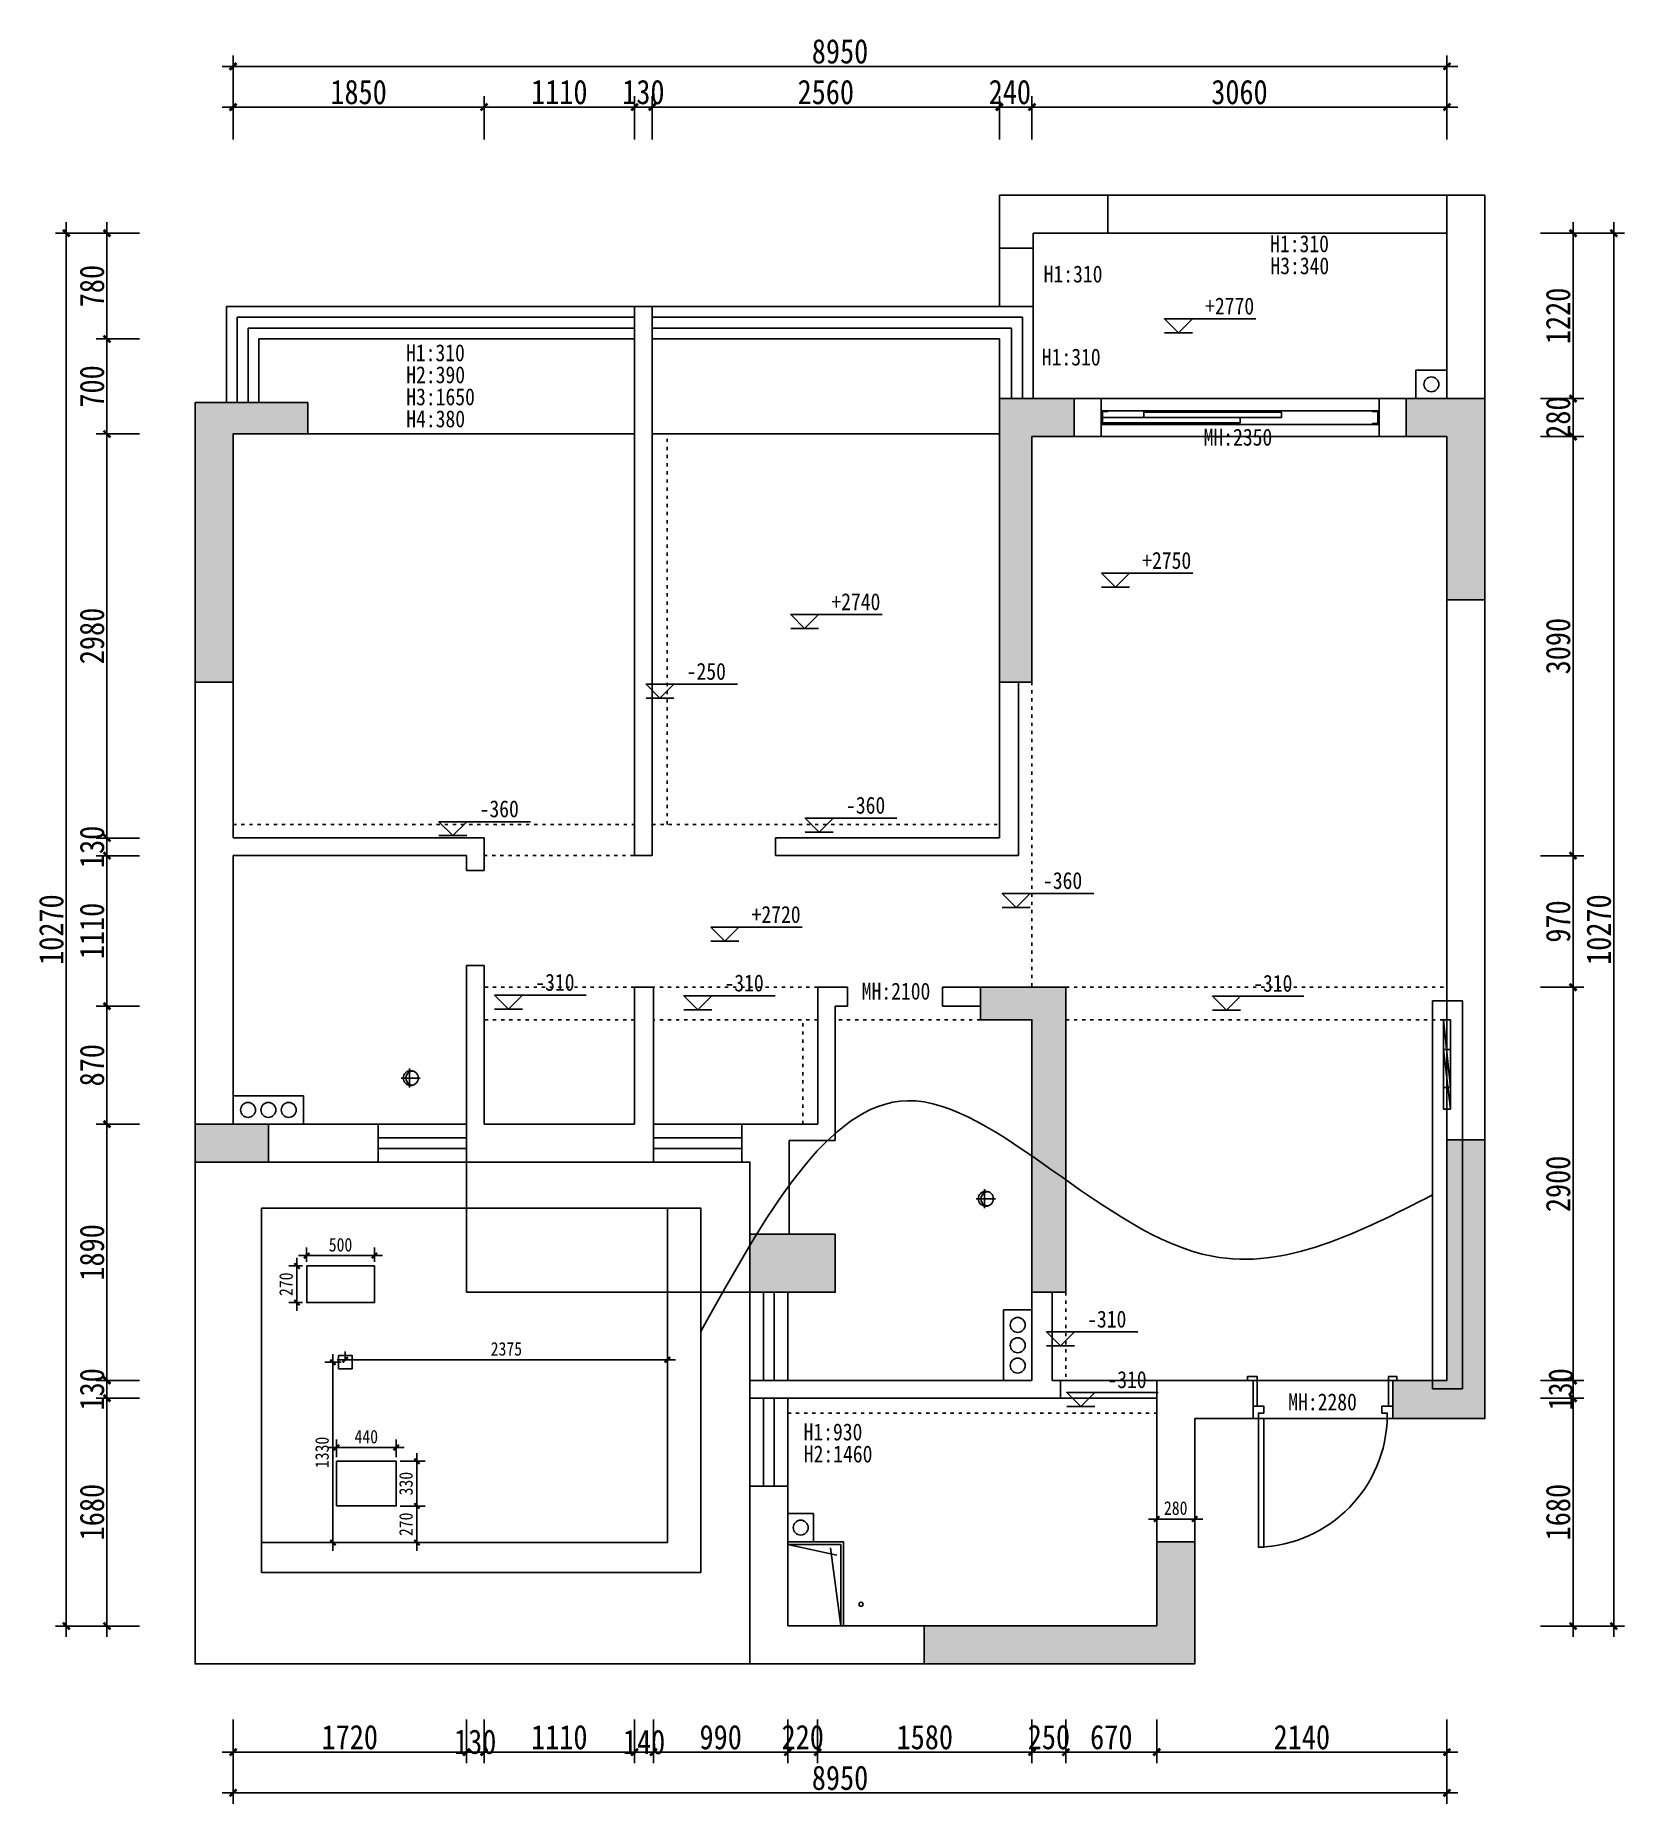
# Model space of a CAD drawing. Header units: millimetres. Extents: x 104198 to 1296755, y -81101 to 81453.
# Drawn here: x 659965 to 671683, y 67473 to 80512 of the extents above; entities that cross this region are included whole.
import ezdxf
from ezdxf.enums import TextEntityAlignment as Align

# ---------------------------------------------------------------- set-up
doc = ezdxf.new("R2010")
doc.units = ezdxf.units.MM
doc.header["$PDMODE"] = 3
doc.linetypes.add('100', pattern=[30, 12, -18])
doc.layers.get('Defpoints').update_dxf_attribs({"color": 250})
doc.layers.add('01-PL-墙体柱子', color=7, linetype='Continuous', lineweight=35)
for name, color, linetype in [('11-PL-原始门窗', 1, 'Continuous'), ('30-PL-平面文字说明', 1, 'Continuous'), ('4-门套', 1, 'Continuous'), ('图纸图框', 165, 'Continuous'), ('墙体', 7, 'Continuous'), ('窗户', 1, 'Continuous'), ('门', 250, 'Continuous')]:
    doc.layers.add(name, color=color, linetype=linetype)
doc.styles.add('ROMANC', font='romanc.shx')
doc.styles.add('新宋体', font='', dxfattribs={"width": 0.85})
doc.styles.add('黑体', font='simhei.ttf', dxfattribs={"width": 0.7})
doc.styles.get('新宋体').set_extended_font_data('NSimSun')
doc.dimstyles.new('平面内部标注', dxfattribs={"dimtxt": 100, "dimasz": 40, "dimexe": 60, "dimexo": 30, "dimgap": 30, "dimtad": 1, "dimdec": 0, "dimtxsty": '新宋体', "dimblk": 'ARCHTICK', "dimcen": 80, "dimdle": 60, "dimclrd": 8, "dimclre": 8, "dimclrt": 1, "dimadec": 0, "dimazin": 0, "dimtfac": 1, "dimtdec": 0, "dimtix": 1, "dimtmove": 2, "dimatfit": 3, "dimldrblk": 'DOT', "dimfxl": 150, "dimfxlon": 1, "dimarcsym": 0})
doc.dimstyles.new('平面外部尺寸', dxfattribs={"dimtxt": 180, "dimasz": 50, "dimexe": 80, "dimexo": 60, "dimgap": 20, "dimtad": 1, "dimdec": 0, "dimtxsty": '新宋体', "dimblk": 'ARCHTICK', "dimcen": 2.5, "dimdle": 80, "dimclrd": 8, "dimclre": 8, "dimclrt": 1, "dimadec": 0, "dimazin": 0, "dimtfac": 1, "dimtdec": 0, "dimtix": 1, "dimtmove": 2, "dimatfit": 3, "dimldrblk": 'DOT', "dimfxl": 1, "dimarcsym": 0})

msp = doc.modelspace()

# ---------------------------------------------------------------- texts
at = {"layer": '30-PL-平面文字说明', "color": 1, "style": '新宋体', "width": 0.85}
for s, p in [('H1:310', (669069.4, 78913)), ('H1:310', (667399.4, 78689.5)), ('H3:340', (669071.1, 78750.5)), ('H1:310', (662697.9, 78109.1)), ('H1:310', (667386, 78077.4)), ('H2:390', (662699.7, 77946.6)), ('H3:1650', (662699.7, 77784.1)), ('H4:380', (662699.7, 77621.7)), ('MH:2350', (668579, 77486.5)), ('MH:2100', (666058, 73402)), ('MH:2280', (669202.9, 70373.2)), ('H1:930', (665629.1, 70151.9)), ('H2:1460', (665630.9, 69989.4))]:
    msp.add_text(s, height=125, dxfattribs=at).set_placement(p)
at = {"layer": '30-PL-平面文字说明', "ltscale": 10, "style": '新宋体', "width": 0.85}
for s, p in [('+2770', (668589.8, 78453.5)), ('+2750', (668126, 76577.9)), ('+2740', (665834.1, 76273.2)), ('-250', (664767.5, 75760.1)), ('-360', (663240.6, 74746.5)), ('-360', (665942.2, 74772.8)), ('-360', (667394.4, 74217.4)), ('+2720', (665245.9, 73967.4)), ('-310', (663651.2, 73467.2)), ('-310', (665046.2, 73462.2)), ('-310', (668944.3, 73459.7)), ('-310', (667720, 70983.8)), ('-310', (667869.5, 70537.8))]:
    msp.add_text(s, height=125, dxfattribs=at).set_placement(p)

# ---------------------------------------------------------------- blocks, each defined once
blk = doc.blocks.new('_ArchTick')
at = {"color": 2, "linetype": 'ByBlock', "const_width": 0.4}
blk.add_lwpolyline([(-0.5, -0.5), (0.5, 0.5)], dxfattribs=at)
blk = doc.blocks.new('*D344')
at = {"layer": '11-PL-原始门窗', "color": 8, "lineweight": -2, "transparency": 16777216}
for p, q in [((662185, 70028), (662185, 70159)), ((662625, 70028), (662625, 70159)), ((662125, 70099), (662685, 70099))]:
    blk.add_line(p, q, dxfattribs=at)
at = {"layer": 'Defpoints', "color": 0, "transparency": 16777216}
for p in [(662625, 70099), (662185, 69998), (662625, 69998)]:
    blk.add_point(p, dxfattribs=at)
at = {"layer": '11-PL-原始门窗', "color": 8, "lineweight": -2, "transparency": 16777216, "xscale": 40, "yscale": 40, "zscale": 40, "rotation": 180}
blk.add_blockref('_ArchTick', (662185, 70099), dxfattribs=at)
at = {"layer": '11-PL-原始门窗', "color": 8, "lineweight": -2, "transparency": 16777216, "xscale": 40, "yscale": 40, "zscale": 40}
blk.add_blockref('_ArchTick', (662625, 70099), dxfattribs=at)
at = {"layer": '11-PL-原始门窗', "color": 1, "transparency": 16777216, "insert": (662405, 70179), "char_height": 100, "attachment_point": 5, "style": '新宋体'}
blk.add_mtext('440', dxfattribs=at)
blk = doc.blocks.new('_Dot')
at = {"color": 2, "linetype": 'ByBlock', "lineweight": -2}
blk.add_line((-0.5, 0), (-1, 0), dxfattribs=at)
at = {"color": 2, "linetype": 'ByBlock', "const_width": 0.5}
blk.add_lwpolyline([(-0.25, 0, 1), (0.25, 0, 1)], format="xyb", close=True, dxfattribs=at)
blk = doc.blocks.new('*D345')
at = {"layer": '11-PL-原始门窗', "color": 8, "lineweight": -2, "transparency": 16777216}
for p, q in [((662778, 70058), (662778, 69608)), ((662655, 69998), (662838, 69998)), ((662655, 69668), (662838, 69668))]:
    blk.add_line(p, q, dxfattribs=at)
at = {"layer": 'Defpoints', "color": 0, "transparency": 16777216}
for p in [(662625, 69998), (662625, 69668), (662778, 69668)]:
    blk.add_point(p, dxfattribs=at)
at = {"layer": '11-PL-原始门窗', "color": 8, "lineweight": -2, "transparency": 16777216, "xscale": 40, "yscale": 40, "zscale": 40}
for p, rotation in [((662778, 69998), 90), ((662778, 69668), 270)]:
    blk.add_blockref('_ArchTick', p, dxfattribs=dict(at, rotation=rotation))
at = {"layer": '11-PL-原始门窗', "color": 1, "transparency": 16777216, "insert": (662698, 69833), "char_height": 100, "attachment_point": 5, "rotation": 90, "style": '新宋体'}
blk.add_mtext('330', dxfattribs=at)
blk = doc.blocks.new('*D346')
at = {"layer": '11-PL-原始门窗', "color": 8, "lineweight": -2, "transparency": 16777216}
for p, q in [((662655, 69668), (662838, 69668)), ((662778, 69728), (662778, 69338)), ((662729, 69398), (662838, 69398))]:
    blk.add_line(p, q, dxfattribs=at)
at = {"layer": 'Defpoints', "color": 0, "transparency": 16777216}
for p in [(662625, 69668), (662699, 69398), (662778, 69398)]:
    blk.add_point(p, dxfattribs=at)
at = {"layer": '11-PL-原始门窗', "color": 8, "lineweight": -2, "transparency": 16777216, "xscale": 40, "yscale": 40, "zscale": 40}
for p, rotation in [((662778, 69668), 90), ((662778, 69398), 270)]:
    blk.add_blockref('_ArchTick', p, dxfattribs=dict(at, rotation=rotation))
at = {"layer": '11-PL-原始门窗', "color": 1, "transparency": 16777216, "insert": (662698, 69533), "char_height": 100, "attachment_point": 5, "rotation": 90, "style": '新宋体'}
blk.add_mtext('270', dxfattribs=at)
blk = doc.blocks.new('*D347')
at = {"layer": '11-PL-原始门窗', "color": 8, "lineweight": -2, "transparency": 16777216}
for p, q in [((661905, 71514), (662525, 71514)), ((661965, 71468), (661965, 71574)), ((662465, 71468), (662465, 71574))]:
    blk.add_line(p, q, dxfattribs=at)
at = {"layer": 'Defpoints', "color": 0, "transparency": 16777216}
for p in [(662465, 71514), (661965, 71438), (662465, 71438)]:
    blk.add_point(p, dxfattribs=at)
at = {"layer": '11-PL-原始门窗', "color": 8, "lineweight": -2, "transparency": 16777216, "xscale": 40, "yscale": 40, "zscale": 40, "rotation": 180}
blk.add_blockref('_ArchTick', (661965, 71514), dxfattribs=at)
at = {"layer": '11-PL-原始门窗', "color": 8, "lineweight": -2, "transparency": 16777216, "xscale": 40, "yscale": 40, "zscale": 40}
blk.add_blockref('_ArchTick', (662465, 71514), dxfattribs=at)
at = {"layer": '11-PL-原始门窗', "color": 1, "transparency": 16777216, "insert": (662215, 71594), "char_height": 100, "attachment_point": 5, "style": '新宋体'}
blk.add_mtext('500', dxfattribs=at)
blk = doc.blocks.new('*D271')
at = {"layer": '11-PL-原始门窗', "color": 8, "lineweight": -2, "transparency": 16777216}
for p, q in [((662250, 70746), (662250, 70806)), ((664625, 70746), (664625, 70806)), ((662190, 70746), (664685, 70746))]:
    blk.add_line(p, q, dxfattribs=at)
at = {"layer": 'Defpoints', "color": 0, "transparency": 16777216}
for p in [(662250, 70728), (664625, 70746), (664625, 70728)]:
    blk.add_point(p, dxfattribs=at)
at = {"layer": '11-PL-原始门窗', "color": 8, "lineweight": -2, "transparency": 16777216, "xscale": 40, "yscale": 40, "zscale": 40, "rotation": 180}
blk.add_blockref('_ArchTick', (662250, 70746), dxfattribs=at)
at = {"layer": '11-PL-原始门窗', "color": 8, "lineweight": -2, "transparency": 16777216, "xscale": 40, "yscale": 40, "zscale": 40}
blk.add_blockref('_ArchTick', (664625, 70746), dxfattribs=at)
at = {"layer": '11-PL-原始门窗', "color": 1, "transparency": 16777216, "insert": (663438, 70826), "char_height": 100, "attachment_point": 5, "style": '新宋体'}
blk.add_mtext('2375', dxfattribs=at)
blk = doc.blocks.new('*D349')
at = {"layer": '11-PL-原始门窗', "color": 8, "lineweight": -2, "transparency": 16777216}
for p, q in [((661894, 71498), (661894, 71108)), ((661935, 71438), (661834, 71438)), ((661935, 71168), (661834, 71168))]:
    blk.add_line(p, q, dxfattribs=at)
at = {"layer": 'Defpoints', "color": 0, "transparency": 16777216}
for p in [(661965, 71438), (661894, 71168), (661965, 71168)]:
    blk.add_point(p, dxfattribs=at)
at = {"layer": '11-PL-原始门窗', "color": 8, "lineweight": -2, "transparency": 16777216, "xscale": 40, "yscale": 40, "zscale": 40}
for p, rotation in [((661894, 71438), 90), ((661894, 71168), 270)]:
    blk.add_blockref('_ArchTick', p, dxfattribs=dict(at, rotation=rotation))
at = {"layer": '11-PL-原始门窗', "color": 1, "transparency": 16777216, "insert": (661814, 71303), "char_height": 100, "attachment_point": 5, "rotation": 90, "style": '新宋体'}
blk.add_mtext('270', dxfattribs=at)
blk = doc.blocks.new('*D272')
at = {"layer": '30-PL-平面文字说明', "color": 8, "lineweight": -2, "transparency": 16777216}
for p, q in [((660493, 68703), (660493, 70543)), ((660733, 70463), (660413, 70463)), ((660733, 68783), (660413, 68783))]:
    blk.add_line(p, q, dxfattribs=at)
at = {"layer": 'Defpoints', "color": 0, "transparency": 16777216}
for p in [(660493, 70463), (660793, 70463), (660793, 68783)]:
    blk.add_point(p, dxfattribs=at)
at = {"layer": '30-PL-平面文字说明', "color": 8, "lineweight": -2, "transparency": 16777216, "xscale": 50, "yscale": 50, "zscale": 50}
for p, rotation in [((660493, 70463), 90), ((660493, 68783), 270)]:
    blk.add_blockref('_ArchTick', p, dxfattribs=dict(at, rotation=rotation))
at = {"layer": '30-PL-平面文字说明', "color": 1, "transparency": 16777216, "insert": (660383, 69623), "char_height": 180, "attachment_point": 5, "rotation": 90, "style": '新宋体'}
blk.add_mtext('1680', dxfattribs=at)
blk = doc.blocks.new('*D273')
at = {"layer": '30-PL-平面文字说明', "color": 8, "lineweight": -2, "transparency": 16777216}
for p, q in [((660733, 70593), (660413, 70593)), ((660493, 70593), (660493, 70643)), ((660493, 70463), (660493, 70593)), ((660733, 70463), (660413, 70463)), ((660493, 70463), (660493, 70413))]:
    blk.add_line(p, q, dxfattribs=at)
at = {"layer": 'Defpoints', "color": 0, "transparency": 16777216}
for p in [(660493, 70593), (660793, 70593), (660793, 70463)]:
    blk.add_point(p, dxfattribs=at)
at = {"layer": '30-PL-平面文字说明', "color": 8, "lineweight": -2, "transparency": 16777216, "xscale": 50, "yscale": 50, "zscale": 50}
for p, rotation in [((660493, 70593), 270), ((660493, 70463), 90)]:
    blk.add_blockref('_ArchTick', p, dxfattribs=dict(at, rotation=rotation))
at = {"layer": '30-PL-平面文字说明', "color": 1, "transparency": 16777216, "insert": (660383, 70528), "char_height": 180, "attachment_point": 5, "rotation": 90, "style": '新宋体'}
blk.add_mtext('130', dxfattribs=at)
blk = doc.blocks.new('*D274')
at = {"layer": '30-PL-平面文字说明', "color": 8, "lineweight": -2, "transparency": 16777216}
for p, q in [((660493, 70513), (660493, 72563)), ((660733, 72483), (660413, 72483)), ((660733, 70593), (660413, 70593))]:
    blk.add_line(p, q, dxfattribs=at)
at = {"layer": 'Defpoints', "color": 0, "transparency": 16777216}
for p in [(660493, 72483), (660793, 72483), (660793, 70593)]:
    blk.add_point(p, dxfattribs=at)
at = {"layer": '30-PL-平面文字说明', "color": 8, "lineweight": -2, "transparency": 16777216, "xscale": 50, "yscale": 50, "zscale": 50}
for p, rotation in [((660493, 72483), 90), ((660493, 70593), 270)]:
    blk.add_blockref('_ArchTick', p, dxfattribs=dict(at, rotation=rotation))
at = {"layer": '30-PL-平面文字说明', "color": 1, "transparency": 16777216, "insert": (660383, 71538), "char_height": 180, "attachment_point": 5, "rotation": 90, "style": '新宋体'}
blk.add_mtext('1890', dxfattribs=at)
blk = doc.blocks.new('*D275')
at = {"layer": '30-PL-平面文字说明', "color": 8, "lineweight": -2, "transparency": 16777216}
for p, q in [((660493, 72403), (660493, 73433)), ((660733, 73353), (660413, 73353)), ((660733, 72483), (660413, 72483))]:
    blk.add_line(p, q, dxfattribs=at)
at = {"layer": 'Defpoints', "color": 0, "transparency": 16777216}
for p in [(660493, 73353), (660793, 73353), (660793, 72483)]:
    blk.add_point(p, dxfattribs=at)
at = {"layer": '30-PL-平面文字说明', "color": 8, "lineweight": -2, "transparency": 16777216, "xscale": 50, "yscale": 50, "zscale": 50}
for p, rotation in [((660493, 73353), 90), ((660493, 72483), 270)]:
    blk.add_blockref('_ArchTick', p, dxfattribs=dict(at, rotation=rotation))
at = {"layer": '30-PL-平面文字说明', "color": 1, "transparency": 16777216, "insert": (660383, 72918), "char_height": 180, "attachment_point": 5, "rotation": 90, "style": '新宋体'}
blk.add_mtext('870', dxfattribs=at)
blk = doc.blocks.new('*D276')
at = {"layer": '30-PL-平面文字说明', "color": 8, "lineweight": -2, "transparency": 16777216}
for p, q in [((660733, 74463), (660413, 74463)), ((660493, 73273), (660493, 74543)), ((660733, 73353), (660413, 73353))]:
    blk.add_line(p, q, dxfattribs=at)
at = {"layer": 'Defpoints', "color": 0, "transparency": 16777216}
for p in [(660493, 74463), (660793, 74463), (660793, 73353)]:
    blk.add_point(p, dxfattribs=at)
at = {"layer": '30-PL-平面文字说明', "color": 8, "lineweight": -2, "transparency": 16777216, "xscale": 50, "yscale": 50, "zscale": 50}
for p, rotation in [((660493, 74463), 90), ((660493, 73353), 270)]:
    blk.add_blockref('_ArchTick', p, dxfattribs=dict(at, rotation=rotation))
at = {"layer": '30-PL-平面文字说明', "color": 1, "transparency": 16777216, "insert": (660383, 73908), "char_height": 180, "attachment_point": 5, "rotation": 90, "style": '新宋体'}
blk.add_mtext('1110', dxfattribs=at)
blk = doc.blocks.new('*D277')
at = {"layer": '30-PL-平面文字说明', "color": 8, "lineweight": -2, "transparency": 16777216}
for p, q in [((660733, 74593), (660413, 74593)), ((660493, 74593), (660493, 74643)), ((660493, 74463), (660493, 74593)), ((660733, 74463), (660413, 74463)), ((660493, 74463), (660493, 74413))]:
    blk.add_line(p, q, dxfattribs=at)
at = {"layer": 'Defpoints', "color": 0, "transparency": 16777216}
for p in [(660493, 74593), (660793, 74593), (660793, 74463)]:
    blk.add_point(p, dxfattribs=at)
at = {"layer": '30-PL-平面文字说明', "color": 8, "lineweight": -2, "transparency": 16777216, "xscale": 50, "yscale": 50, "zscale": 50}
for p, rotation in [((660493, 74593), 270), ((660493, 74463), 90)]:
    blk.add_blockref('_ArchTick', p, dxfattribs=dict(at, rotation=rotation))
at = {"layer": '30-PL-平面文字说明', "color": 1, "transparency": 16777216, "insert": (660383, 74528), "char_height": 180, "attachment_point": 5, "rotation": 90, "style": '新宋体'}
blk.add_mtext('130', dxfattribs=at)
blk = doc.blocks.new('*D278')
at = {"layer": '30-PL-平面文字说明', "color": 8, "lineweight": -2, "transparency": 16777216}
for p, q in [((660493, 74513), (660493, 77653)), ((660733, 77573), (660413, 77573)), ((660733, 74593), (660413, 74593))]:
    blk.add_line(p, q, dxfattribs=at)
at = {"layer": 'Defpoints', "color": 0, "transparency": 16777216}
for p in [(660493, 77573), (660793, 77573), (660793, 74593)]:
    blk.add_point(p, dxfattribs=at)
at = {"layer": '30-PL-平面文字说明', "color": 8, "lineweight": -2, "transparency": 16777216, "xscale": 50, "yscale": 50, "zscale": 50}
for p, rotation in [((660493, 77573), 90), ((660493, 74593), 270)]:
    blk.add_blockref('_ArchTick', p, dxfattribs=dict(at, rotation=rotation))
at = {"layer": '30-PL-平面文字说明', "color": 1, "transparency": 16777216, "insert": (660383, 76083), "char_height": 180, "attachment_point": 5, "rotation": 90, "style": '新宋体'}
blk.add_mtext('2980', dxfattribs=at)
blk = doc.blocks.new('*D279')
at = {"layer": '30-PL-平面文字说明', "color": 8, "lineweight": -2, "transparency": 16777216}
for p, q in [((660733, 78273), (660413, 78273)), ((660493, 77493), (660493, 78353)), ((660733, 77573), (660413, 77573))]:
    blk.add_line(p, q, dxfattribs=at)
at = {"layer": 'Defpoints', "color": 0, "transparency": 16777216}
for p in [(660493, 78273), (660793, 78273), (660793, 77573)]:
    blk.add_point(p, dxfattribs=at)
at = {"layer": '30-PL-平面文字说明', "color": 8, "lineweight": -2, "transparency": 16777216, "xscale": 50, "yscale": 50, "zscale": 50}
for p, rotation in [((660493, 78273), 90), ((660493, 77573), 270)]:
    blk.add_blockref('_ArchTick', p, dxfattribs=dict(at, rotation=rotation))
at = {"layer": '30-PL-平面文字说明', "color": 1, "transparency": 16777216, "insert": (660383, 77923), "char_height": 180, "attachment_point": 5, "rotation": 90, "style": '新宋体'}
blk.add_mtext('700', dxfattribs=at)
blk = doc.blocks.new('*D280')
at = {"layer": '30-PL-平面文字说明', "color": 8, "lineweight": -2, "transparency": 16777216}
for p, q in [((660733, 79053), (660413, 79053)), ((660493, 78193), (660493, 79133)), ((660733, 78273), (660413, 78273))]:
    blk.add_line(p, q, dxfattribs=at)
at = {"layer": 'Defpoints', "color": 0, "transparency": 16777216}
for p in [(660493, 79053), (660793, 79053), (660793, 78273)]:
    blk.add_point(p, dxfattribs=at)
at = {"layer": '30-PL-平面文字说明', "color": 8, "lineweight": -2, "transparency": 16777216, "xscale": 50, "yscale": 50, "zscale": 50}
for p, rotation in [((660493, 79053), 90), ((660493, 78273), 270)]:
    blk.add_blockref('_ArchTick', p, dxfattribs=dict(at, rotation=rotation))
at = {"layer": '30-PL-平面文字说明', "color": 1, "transparency": 16777216, "insert": (660383, 78663), "char_height": 180, "attachment_point": 5, "rotation": 90, "style": '新宋体'}
blk.add_mtext('780', dxfattribs=at)
blk = doc.blocks.new('*D281')
at = {"layer": '30-PL-平面文字说明', "color": 8, "lineweight": -2, "transparency": 16777216}
for p, q in [((660733, 79053), (660113, 79053)), ((660193, 79133), (660193, 68703)), ((660733, 68783), (660113, 68783))]:
    blk.add_line(p, q, dxfattribs=at)
at = {"layer": 'Defpoints', "color": 0, "transparency": 16777216}
for p in [(660793, 79053), (660193, 68783), (660793, 68783)]:
    blk.add_point(p, dxfattribs=at)
at = {"layer": '30-PL-平面文字说明', "color": 8, "lineweight": -2, "transparency": 16777216, "xscale": 50, "yscale": 50, "zscale": 50}
for p, rotation in [((660193, 79053), 90), ((660193, 68783), 270)]:
    blk.add_blockref('_ArchTick', p, dxfattribs=dict(at, rotation=rotation))
at = {"layer": '30-PL-平面文字说明', "color": 1, "transparency": 16777216, "insert": (660083, 73918), "char_height": 180, "attachment_point": 5, "rotation": 90, "style": '新宋体'}
blk.add_mtext('10270', dxfattribs=at)
blk = doc.blocks.new('*D282')
at = {"layer": '30-PL-平面文字说明', "color": 8, "lineweight": -2, "transparency": 16777216}
for p, q in [((661423, 68093), (661423, 67773)), ((663143, 68093), (663143, 67773)), ((661343, 67853), (663223, 67853))]:
    blk.add_line(p, q, dxfattribs=at)
at = {"layer": 'Defpoints', "color": 0, "transparency": 16777216}
for p in [(661423, 68153), (663143, 68153), (663143, 67853)]:
    blk.add_point(p, dxfattribs=at)
at = {"layer": '30-PL-平面文字说明', "color": 8, "lineweight": -2, "transparency": 16777216, "xscale": 50, "yscale": 50, "zscale": 50, "rotation": 180}
blk.add_blockref('_ArchTick', (661423, 67853), dxfattribs=at)
at = {"layer": '30-PL-平面文字说明', "color": 8, "lineweight": -2, "transparency": 16777216, "xscale": 50, "yscale": 50, "zscale": 50}
blk.add_blockref('_ArchTick', (663143, 67853), dxfattribs=at)
at = {"layer": '30-PL-平面文字说明', "color": 1, "transparency": 16777216, "insert": (662283, 67963), "char_height": 180, "attachment_point": 5, "style": '新宋体'}
blk.add_mtext('1720', dxfattribs=at)
blk = doc.blocks.new('*D283')
at = {"layer": '30-PL-平面文字说明', "color": 8, "lineweight": -2, "transparency": 16777216}
for p, q in [((663143, 68093), (663143, 67773)), ((663273, 68093), (663273, 67773)), ((663063, 67853), (663353, 67853))]:
    blk.add_line(p, q, dxfattribs=at)
at = {"layer": 'Defpoints', "color": 0, "transparency": 16777216}
for p in [(663143, 68153), (663273, 68153), (663273, 67853)]:
    blk.add_point(p, dxfattribs=at)
at = {"layer": '30-PL-平面文字说明', "color": 8, "lineweight": -2, "transparency": 16777216, "xscale": 50, "yscale": 50, "zscale": 50, "rotation": 180}
blk.add_blockref('_ArchTick', (663143, 67853), dxfattribs=at)
at = {"layer": '30-PL-平面文字说明', "color": 8, "lineweight": -2, "transparency": 16777216, "xscale": 50, "yscale": 50, "zscale": 50}
blk.add_blockref('_ArchTick', (663273, 67853), dxfattribs=at)
at = {"layer": '30-PL-平面文字说明', "color": 1, "transparency": 16777216, "insert": (663208, 67929), "char_height": 180, "attachment_point": 5, "style": '新宋体'}
blk.add_mtext('130', dxfattribs=at)
blk = doc.blocks.new('*D284')
at = {"layer": '30-PL-平面文字说明', "color": 8, "lineweight": -2, "transparency": 16777216}
for p, q in [((663273, 68093), (663273, 67773)), ((664383, 68093), (664383, 67773)), ((663193, 67853), (664463, 67853))]:
    blk.add_line(p, q, dxfattribs=at)
at = {"layer": 'Defpoints', "color": 0, "transparency": 16777216}
for p in [(663273, 68153), (664383, 68153), (664383, 67853)]:
    blk.add_point(p, dxfattribs=at)
at = {"layer": '30-PL-平面文字说明', "color": 8, "lineweight": -2, "transparency": 16777216, "xscale": 50, "yscale": 50, "zscale": 50, "rotation": 180}
blk.add_blockref('_ArchTick', (663273, 67853), dxfattribs=at)
at = {"layer": '30-PL-平面文字说明', "color": 8, "lineweight": -2, "transparency": 16777216, "xscale": 50, "yscale": 50, "zscale": 50}
blk.add_blockref('_ArchTick', (664383, 67853), dxfattribs=at)
at = {"layer": '30-PL-平面文字说明', "color": 1, "transparency": 16777216, "insert": (663828, 67963), "char_height": 180, "attachment_point": 5, "style": '新宋体'}
blk.add_mtext('1110', dxfattribs=at)
blk = doc.blocks.new('*D285')
at = {"layer": '30-PL-平面文字说明', "color": 8, "lineweight": -2, "transparency": 16777216}
for p, q in [((664383, 68093), (664383, 67773)), ((664523, 68093), (664523, 67773)), ((664303, 67853), (664603, 67853))]:
    blk.add_line(p, q, dxfattribs=at)
at = {"layer": 'Defpoints', "color": 0, "transparency": 16777216}
for p in [(664383, 68153), (664523, 68153), (664523, 67853)]:
    blk.add_point(p, dxfattribs=at)
at = {"layer": '30-PL-平面文字说明', "color": 8, "lineweight": -2, "transparency": 16777216, "xscale": 50, "yscale": 50, "zscale": 50, "rotation": 180}
blk.add_blockref('_ArchTick', (664383, 67853), dxfattribs=at)
at = {"layer": '30-PL-平面文字说明', "color": 8, "lineweight": -2, "transparency": 16777216, "xscale": 50, "yscale": 50, "zscale": 50}
blk.add_blockref('_ArchTick', (664523, 67853), dxfattribs=at)
at = {"layer": '30-PL-平面文字说明', "color": 1, "transparency": 16777216, "insert": (664453, 67927), "char_height": 180, "attachment_point": 5, "style": '新宋体'}
blk.add_mtext('140', dxfattribs=at)
blk = doc.blocks.new('*D286')
at = {"layer": '30-PL-平面文字说明', "color": 8, "lineweight": -2, "transparency": 16777216}
for p, q in [((664523, 68093), (664523, 67773)), ((665513, 68093), (665513, 67773)), ((664443, 67853), (665593, 67853))]:
    blk.add_line(p, q, dxfattribs=at)
at = {"layer": 'Defpoints', "color": 0, "transparency": 16777216}
for p in [(664523, 68153), (665513, 68153), (665513, 67853)]:
    blk.add_point(p, dxfattribs=at)
at = {"layer": '30-PL-平面文字说明', "color": 8, "lineweight": -2, "transparency": 16777216, "xscale": 50, "yscale": 50, "zscale": 50, "rotation": 180}
blk.add_blockref('_ArchTick', (664523, 67853), dxfattribs=at)
at = {"layer": '30-PL-平面文字说明', "color": 8, "lineweight": -2, "transparency": 16777216, "xscale": 50, "yscale": 50, "zscale": 50}
blk.add_blockref('_ArchTick', (665513, 67853), dxfattribs=at)
at = {"layer": '30-PL-平面文字说明', "color": 1, "transparency": 16777216, "insert": (665018, 67963), "char_height": 180, "attachment_point": 5, "style": '新宋体'}
blk.add_mtext('990', dxfattribs=at)
blk = doc.blocks.new('*D287')
at = {"layer": '30-PL-平面文字说明', "color": 8, "lineweight": -2, "transparency": 16777216}
for p, q in [((665513, 68093), (665513, 67773)), ((665733, 68093), (665733, 67773)), ((665513, 67853), (665463, 67853)), ((665513, 67853), (665733, 67853)), ((665733, 67853), (665783, 67853))]:
    blk.add_line(p, q, dxfattribs=at)
at = {"layer": 'Defpoints', "color": 0, "transparency": 16777216}
for p in [(665513, 68153), (665733, 68153), (665733, 67853)]:
    blk.add_point(p, dxfattribs=at)
at = {"layer": '30-PL-平面文字说明', "color": 8, "lineweight": -2, "transparency": 16777216, "xscale": 50, "yscale": 50, "zscale": 50}
blk.add_blockref('_ArchTick', (665513, 67853), dxfattribs=at)
at = {"layer": '30-PL-平面文字说明', "color": 8, "lineweight": -2, "transparency": 16777216, "xscale": 50, "yscale": 50, "zscale": 50, "rotation": 180}
blk.add_blockref('_ArchTick', (665733, 67853), dxfattribs=at)
at = {"layer": '30-PL-平面文字说明', "color": 1, "transparency": 16777216, "insert": (665623, 67963), "char_height": 180, "attachment_point": 5, "style": '新宋体'}
blk.add_mtext('220', dxfattribs=at)
blk = doc.blocks.new('*D288')
at = {"layer": '30-PL-平面文字说明', "color": 8, "lineweight": -2, "transparency": 16777216}
for p, q in [((665733, 68093), (665733, 67773)), ((667313, 68093), (667313, 67773)), ((665653, 67853), (667393, 67853))]:
    blk.add_line(p, q, dxfattribs=at)
at = {"layer": 'Defpoints', "color": 0, "transparency": 16777216}
for p in [(665733, 68153), (667313, 68153), (667313, 67853)]:
    blk.add_point(p, dxfattribs=at)
at = {"layer": '30-PL-平面文字说明', "color": 8, "lineweight": -2, "transparency": 16777216, "xscale": 50, "yscale": 50, "zscale": 50, "rotation": 180}
blk.add_blockref('_ArchTick', (665733, 67853), dxfattribs=at)
at = {"layer": '30-PL-平面文字说明', "color": 8, "lineweight": -2, "transparency": 16777216, "xscale": 50, "yscale": 50, "zscale": 50}
blk.add_blockref('_ArchTick', (667313, 67853), dxfattribs=at)
at = {"layer": '30-PL-平面文字说明', "color": 1, "transparency": 16777216, "insert": (666523, 67963), "char_height": 180, "attachment_point": 5, "style": '新宋体'}
blk.add_mtext('1580', dxfattribs=at)
blk = doc.blocks.new('*D289')
at = {"layer": '30-PL-平面文字说明', "color": 8, "lineweight": -2, "transparency": 16777216}
for p, q in [((667313, 68093), (667313, 67773)), ((667563, 68093), (667563, 67773)), ((667313, 67853), (667263, 67853)), ((667313, 67853), (667563, 67853)), ((667563, 67853), (667613, 67853))]:
    blk.add_line(p, q, dxfattribs=at)
at = {"layer": 'Defpoints', "color": 0, "transparency": 16777216}
for p in [(667313, 68153), (667563, 68153), (667563, 67853)]:
    blk.add_point(p, dxfattribs=at)
at = {"layer": '30-PL-平面文字说明', "color": 8, "lineweight": -2, "transparency": 16777216, "xscale": 50, "yscale": 50, "zscale": 50}
blk.add_blockref('_ArchTick', (667313, 67853), dxfattribs=at)
at = {"layer": '30-PL-平面文字说明', "color": 8, "lineweight": -2, "transparency": 16777216, "xscale": 50, "yscale": 50, "zscale": 50, "rotation": 180}
blk.add_blockref('_ArchTick', (667563, 67853), dxfattribs=at)
at = {"layer": '30-PL-平面文字说明', "color": 1, "transparency": 16777216, "insert": (667438, 67963), "char_height": 180, "attachment_point": 5, "style": '新宋体'}
blk.add_mtext('250', dxfattribs=at)
blk = doc.blocks.new('*D290')
at = {"layer": '30-PL-平面文字说明', "color": 8, "lineweight": -2, "transparency": 16777216}
for p, q in [((667563, 68093), (667563, 67773)), ((668233, 68093), (668233, 67773)), ((667483, 67853), (668313, 67853))]:
    blk.add_line(p, q, dxfattribs=at)
at = {"layer": 'Defpoints', "color": 0, "transparency": 16777216}
for p in [(667563, 68153), (668233, 68153), (668233, 67853)]:
    blk.add_point(p, dxfattribs=at)
at = {"layer": '30-PL-平面文字说明', "color": 8, "lineweight": -2, "transparency": 16777216, "xscale": 50, "yscale": 50, "zscale": 50, "rotation": 180}
blk.add_blockref('_ArchTick', (667563, 67853), dxfattribs=at)
at = {"layer": '30-PL-平面文字说明', "color": 8, "lineweight": -2, "transparency": 16777216, "xscale": 50, "yscale": 50, "zscale": 50}
blk.add_blockref('_ArchTick', (668233, 67853), dxfattribs=at)
at = {"layer": '30-PL-平面文字说明', "color": 1, "transparency": 16777216, "insert": (667898, 67963), "char_height": 180, "attachment_point": 5, "style": '新宋体'}
blk.add_mtext('670', dxfattribs=at)
blk = doc.blocks.new('*D291')
at = {"layer": '30-PL-平面文字说明', "color": 8, "lineweight": -2, "transparency": 16777216}
for p, q in [((668233, 68093), (668233, 67773)), ((670373, 68093), (670373, 67773)), ((668153, 67853), (670453, 67853))]:
    blk.add_line(p, q, dxfattribs=at)
at = {"layer": 'Defpoints', "color": 0, "transparency": 16777216}
for p in [(668233, 68153), (670373, 68153), (670373, 67853)]:
    blk.add_point(p, dxfattribs=at)
at = {"layer": '30-PL-平面文字说明', "color": 8, "lineweight": -2, "transparency": 16777216, "xscale": 50, "yscale": 50, "zscale": 50, "rotation": 180}
blk.add_blockref('_ArchTick', (668233, 67853), dxfattribs=at)
at = {"layer": '30-PL-平面文字说明', "color": 8, "lineweight": -2, "transparency": 16777216, "xscale": 50, "yscale": 50, "zscale": 50}
blk.add_blockref('_ArchTick', (670373, 67853), dxfattribs=at)
at = {"layer": '30-PL-平面文字说明', "color": 1, "transparency": 16777216, "insert": (669303, 67963), "char_height": 180, "attachment_point": 5, "style": '新宋体'}
blk.add_mtext('2140', dxfattribs=at)
blk = doc.blocks.new('*D292')
at = {"layer": '30-PL-平面文字说明', "color": 8, "lineweight": -2, "transparency": 16777216}
for p, q in [((661423, 68093), (661423, 67473)), ((670373, 68093), (670373, 67473)), ((670453, 67553), (661343, 67553))]:
    blk.add_line(p, q, dxfattribs=at)
at = {"layer": 'Defpoints', "color": 0, "transparency": 16777216}
for p in [(661423, 68153), (670373, 68153), (661423, 67553)]:
    blk.add_point(p, dxfattribs=at)
at = {"layer": '30-PL-平面文字说明', "color": 8, "lineweight": -2, "transparency": 16777216, "xscale": 50, "yscale": 50, "zscale": 50, "rotation": 180}
blk.add_blockref('_ArchTick', (661423, 67553), dxfattribs=at)
at = {"layer": '30-PL-平面文字说明', "color": 8, "lineweight": -2, "transparency": 16777216, "xscale": 50, "yscale": 50, "zscale": 50}
blk.add_blockref('_ArchTick', (670373, 67553), dxfattribs=at)
at = {"layer": '30-PL-平面文字说明', "color": 1, "transparency": 16777216, "insert": (665898, 67663), "char_height": 180, "attachment_point": 5, "style": '新宋体'}
blk.add_mtext('8950', dxfattribs=at)
blk = doc.blocks.new('*D293')
at = {"layer": '30-PL-平面文字说明', "color": 8, "lineweight": -2, "transparency": 16777216}
for p, q in [((671303, 68703), (671303, 70543)), ((671063, 70463), (671383, 70463)), ((671063, 68783), (671383, 68783))]:
    blk.add_line(p, q, dxfattribs=at)
at = {"layer": 'Defpoints', "color": 0, "transparency": 16777216}
for p in [(671003, 70463), (671303, 70463), (671003, 68783)]:
    blk.add_point(p, dxfattribs=at)
at = {"layer": '30-PL-平面文字说明', "color": 8, "lineweight": -2, "transparency": 16777216, "xscale": 50, "yscale": 50, "zscale": 50}
for p, rotation in [((671303, 70463), 90), ((671303, 68783), 270)]:
    blk.add_blockref('_ArchTick', p, dxfattribs=dict(at, rotation=rotation))
at = {"layer": '30-PL-平面文字说明', "color": 1, "transparency": 16777216, "insert": (671193, 69623), "char_height": 180, "attachment_point": 5, "rotation": 90, "style": '新宋体'}
blk.add_mtext('1680', dxfattribs=at)
blk = doc.blocks.new('*D294')
at = {"layer": '30-PL-平面文字说明', "color": 8, "lineweight": -2, "transparency": 16777216}
for p, q in [((671303, 70383), (671303, 70673)), ((671063, 70593), (671383, 70593)), ((671063, 70463), (671383, 70463))]:
    blk.add_line(p, q, dxfattribs=at)
at = {"layer": 'Defpoints', "color": 0, "transparency": 16777216}
for p in [(671003, 70593), (671303, 70593), (671003, 70463)]:
    blk.add_point(p, dxfattribs=at)
at = {"layer": '30-PL-平面文字说明', "color": 8, "lineweight": -2, "transparency": 16777216, "xscale": 50, "yscale": 50, "zscale": 50}
for p, rotation in [((671303, 70593), 90), ((671303, 70463), 270)]:
    blk.add_blockref('_ArchTick', p, dxfattribs=dict(at, rotation=rotation))
at = {"layer": '30-PL-平面文字说明', "color": 1, "transparency": 16777216, "insert": (671212, 70528), "char_height": 180, "attachment_point": 5, "rotation": 90, "style": '新宋体'}
blk.add_mtext('130', dxfattribs=at)
blk = doc.blocks.new('*D295')
at = {"layer": '30-PL-平面文字说明', "color": 8, "lineweight": -2, "transparency": 16777216}
for p, q in [((671303, 70513), (671303, 73573)), ((671063, 73493), (671383, 73493)), ((671063, 70593), (671383, 70593))]:
    blk.add_line(p, q, dxfattribs=at)
at = {"layer": 'Defpoints', "color": 0, "transparency": 16777216}
for p in [(671003, 73493), (671303, 73493), (671003, 70593)]:
    blk.add_point(p, dxfattribs=at)
at = {"layer": '30-PL-平面文字说明', "color": 8, "lineweight": -2, "transparency": 16777216, "xscale": 50, "yscale": 50, "zscale": 50}
for p, rotation in [((671303, 73493), 90), ((671303, 70593), 270)]:
    blk.add_blockref('_ArchTick', p, dxfattribs=dict(at, rotation=rotation))
at = {"layer": '30-PL-平面文字说明', "color": 1, "transparency": 16777216, "insert": (671193, 72043), "char_height": 180, "attachment_point": 5, "rotation": 90, "style": '新宋体'}
blk.add_mtext('2900', dxfattribs=at)
blk = doc.blocks.new('*D296')
at = {"layer": '30-PL-平面文字说明', "color": 8, "lineweight": -2, "transparency": 16777216}
for p, q in [((671063, 74463), (671383, 74463)), ((671303, 73413), (671303, 74543)), ((671063, 73493), (671383, 73493))]:
    blk.add_line(p, q, dxfattribs=at)
at = {"layer": 'Defpoints', "color": 0, "transparency": 16777216}
for p in [(671003, 74463), (671303, 74463), (671003, 73493)]:
    blk.add_point(p, dxfattribs=at)
at = {"layer": '30-PL-平面文字说明', "color": 8, "lineweight": -2, "transparency": 16777216, "xscale": 50, "yscale": 50, "zscale": 50}
for p, rotation in [((671303, 74463), 90), ((671303, 73493), 270)]:
    blk.add_blockref('_ArchTick', p, dxfattribs=dict(at, rotation=rotation))
at = {"layer": '30-PL-平面文字说明', "color": 1, "transparency": 16777216, "insert": (671193, 73978), "char_height": 180, "attachment_point": 5, "rotation": 90, "style": '新宋体'}
blk.add_mtext('970', dxfattribs=at)
blk = doc.blocks.new('*D297')
at = {"layer": '30-PL-平面文字说明', "color": 8, "lineweight": -2, "transparency": 16777216}
for p, q in [((671303, 74383), (671303, 77633)), ((671063, 77553), (671383, 77553)), ((671063, 74463), (671383, 74463))]:
    blk.add_line(p, q, dxfattribs=at)
at = {"layer": 'Defpoints', "color": 0, "transparency": 16777216}
for p in [(671003, 77553), (671303, 77553), (671003, 74463)]:
    blk.add_point(p, dxfattribs=at)
at = {"layer": '30-PL-平面文字说明', "color": 8, "lineweight": -2, "transparency": 16777216, "xscale": 50, "yscale": 50, "zscale": 50}
for p, rotation in [((671303, 77553), 90), ((671303, 74463), 270)]:
    blk.add_blockref('_ArchTick', p, dxfattribs=dict(at, rotation=rotation))
at = {"layer": '30-PL-平面文字说明', "color": 1, "transparency": 16777216, "insert": (671193, 76008), "char_height": 180, "attachment_point": 5, "rotation": 90, "style": '新宋体'}
blk.add_mtext('3090', dxfattribs=at)
blk = doc.blocks.new('*D298')
at = {"layer": '30-PL-平面文字说明', "color": 8, "lineweight": -2, "transparency": 16777216}
for p, q in [((671303, 77833), (671303, 77883)), ((671063, 77833), (671383, 77833)), ((671303, 77553), (671303, 77833)), ((671063, 77553), (671383, 77553)), ((671303, 77553), (671303, 77503))]:
    blk.add_line(p, q, dxfattribs=at)
at = {"layer": 'Defpoints', "color": 0, "transparency": 16777216}
for p in [(671003, 77833), (671303, 77833), (671003, 77553)]:
    blk.add_point(p, dxfattribs=at)
at = {"layer": '30-PL-平面文字说明', "color": 8, "lineweight": -2, "transparency": 16777216, "xscale": 50, "yscale": 50, "zscale": 50}
for p, rotation in [((671303, 77833), 270), ((671303, 77553), 90)]:
    blk.add_blockref('_ArchTick', p, dxfattribs=dict(at, rotation=rotation))
at = {"layer": '30-PL-平面文字说明', "color": 1, "transparency": 16777216, "insert": (671193, 77693), "char_height": 180, "attachment_point": 5, "rotation": 90, "style": '新宋体'}
blk.add_mtext('280', dxfattribs=at)
blk = doc.blocks.new('*D299')
at = {"layer": '30-PL-平面文字说明', "color": 8, "lineweight": -2, "transparency": 16777216}
for p, q in [((671063, 79053), (671383, 79053)), ((671303, 77753), (671303, 79133)), ((671063, 77833), (671383, 77833))]:
    blk.add_line(p, q, dxfattribs=at)
at = {"layer": 'Defpoints', "color": 0, "transparency": 16777216}
for p in [(671003, 79053), (671303, 79053), (671003, 77833)]:
    blk.add_point(p, dxfattribs=at)
at = {"layer": '30-PL-平面文字说明', "color": 8, "lineweight": -2, "transparency": 16777216, "xscale": 50, "yscale": 50, "zscale": 50}
for p, rotation in [((671303, 79053), 90), ((671303, 77833), 270)]:
    blk.add_blockref('_ArchTick', p, dxfattribs=dict(at, rotation=rotation))
at = {"layer": '30-PL-平面文字说明', "color": 1, "transparency": 16777216, "insert": (671193, 78443), "char_height": 180, "attachment_point": 5, "rotation": 90, "style": '新宋体'}
blk.add_mtext('1220', dxfattribs=at)
blk = doc.blocks.new('*D300')
at = {"layer": '30-PL-平面文字说明', "color": 8, "lineweight": -2, "transparency": 16777216}
for p, q in [((671063, 79053), (671683, 79053)), ((671603, 79133), (671603, 68703)), ((671063, 68783), (671683, 68783))]:
    blk.add_line(p, q, dxfattribs=at)
at = {"layer": 'Defpoints', "color": 0, "transparency": 16777216}
for p in [(671003, 79053), (671003, 68783), (671603, 68783)]:
    blk.add_point(p, dxfattribs=at)
at = {"layer": '30-PL-平面文字说明', "color": 8, "lineweight": -2, "transparency": 16777216, "xscale": 50, "yscale": 50, "zscale": 50}
for p, rotation in [((671603, 79053), 90), ((671603, 68783), 270)]:
    blk.add_blockref('_ArchTick', p, dxfattribs=dict(at, rotation=rotation))
at = {"layer": '30-PL-平面文字说明', "color": 1, "transparency": 16777216, "insert": (671493, 73918), "char_height": 180, "attachment_point": 5, "rotation": 90, "style": '新宋体'}
blk.add_mtext('10270', dxfattribs=at)
blk = doc.blocks.new('*D301')
at = {"layer": '30-PL-平面文字说明', "color": 8, "lineweight": -2, "transparency": 16777216}
for p, q in [((661423, 79743), (661423, 80063)), ((663273, 79743), (663273, 80063)), ((661343, 79983), (663353, 79983))]:
    blk.add_line(p, q, dxfattribs=at)
at = {"layer": 'Defpoints', "color": 0, "transparency": 16777216}
for p in [(663273, 79983), (661423, 79683), (663273, 79683)]:
    blk.add_point(p, dxfattribs=at)
at = {"layer": '30-PL-平面文字说明', "color": 8, "lineweight": -2, "transparency": 16777216, "xscale": 50, "yscale": 50, "zscale": 50, "rotation": 180}
blk.add_blockref('_ArchTick', (661423, 79983), dxfattribs=at)
at = {"layer": '30-PL-平面文字说明', "color": 8, "lineweight": -2, "transparency": 16777216, "xscale": 50, "yscale": 50, "zscale": 50}
blk.add_blockref('_ArchTick', (663273, 79983), dxfattribs=at)
at = {"layer": '30-PL-平面文字说明', "color": 1, "transparency": 16777216, "insert": (662348, 80093), "char_height": 180, "attachment_point": 5, "style": '新宋体'}
blk.add_mtext('1850', dxfattribs=at)
blk = doc.blocks.new('*D302')
at = {"layer": '30-PL-平面文字说明', "color": 8, "lineweight": -2, "transparency": 16777216}
for p, q in [((663273, 79743), (663273, 80063)), ((664383, 79743), (664383, 80063)), ((663193, 79983), (664463, 79983))]:
    blk.add_line(p, q, dxfattribs=at)
at = {"layer": 'Defpoints', "color": 0, "transparency": 16777216}
for p in [(664383, 79983), (663273, 79683), (664383, 79683)]:
    blk.add_point(p, dxfattribs=at)
at = {"layer": '30-PL-平面文字说明', "color": 8, "lineweight": -2, "transparency": 16777216, "xscale": 50, "yscale": 50, "zscale": 50, "rotation": 180}
blk.add_blockref('_ArchTick', (663273, 79983), dxfattribs=at)
at = {"layer": '30-PL-平面文字说明', "color": 8, "lineweight": -2, "transparency": 16777216, "xscale": 50, "yscale": 50, "zscale": 50}
blk.add_blockref('_ArchTick', (664383, 79983), dxfattribs=at)
at = {"layer": '30-PL-平面文字说明', "color": 1, "transparency": 16777216, "insert": (663828, 80093), "char_height": 180, "attachment_point": 5, "style": '新宋体'}
blk.add_mtext('1110', dxfattribs=at)
blk = doc.blocks.new('*D303')
at = {"layer": '30-PL-平面文字说明', "color": 8, "lineweight": -2, "transparency": 16777216}
for p, q in [((664383, 79743), (664383, 80063)), ((664513, 79743), (664513, 80063)), ((664383, 79983), (664333, 79983)), ((664383, 79983), (664513, 79983)), ((664513, 79983), (664563, 79983))]:
    blk.add_line(p, q, dxfattribs=at)
at = {"layer": 'Defpoints', "color": 0, "transparency": 16777216}
for p in [(664513, 79983), (664383, 79683), (664513, 79683)]:
    blk.add_point(p, dxfattribs=at)
at = {"layer": '30-PL-平面文字说明', "color": 8, "lineweight": -2, "transparency": 16777216, "xscale": 50, "yscale": 50, "zscale": 50}
blk.add_blockref('_ArchTick', (664383, 79983), dxfattribs=at)
at = {"layer": '30-PL-平面文字说明', "color": 8, "lineweight": -2, "transparency": 16777216, "xscale": 50, "yscale": 50, "zscale": 50, "rotation": 180}
blk.add_blockref('_ArchTick', (664513, 79983), dxfattribs=at)
at = {"layer": '30-PL-平面文字说明', "color": 1, "transparency": 16777216, "insert": (664448, 80093), "char_height": 180, "attachment_point": 5, "style": '新宋体'}
blk.add_mtext('130', dxfattribs=at)
blk = doc.blocks.new('*D304')
at = {"layer": '30-PL-平面文字说明', "color": 8, "lineweight": -2, "transparency": 16777216}
for p, q in [((664513, 79743), (664513, 80063)), ((667073, 79743), (667073, 80063)), ((664433, 79983), (667153, 79983))]:
    blk.add_line(p, q, dxfattribs=at)
at = {"layer": 'Defpoints', "color": 0, "transparency": 16777216}
for p in [(667073, 79983), (664513, 79683), (667073, 79683)]:
    blk.add_point(p, dxfattribs=at)
at = {"layer": '30-PL-平面文字说明', "color": 8, "lineweight": -2, "transparency": 16777216, "xscale": 50, "yscale": 50, "zscale": 50, "rotation": 180}
blk.add_blockref('_ArchTick', (664513, 79983), dxfattribs=at)
at = {"layer": '30-PL-平面文字说明', "color": 8, "lineweight": -2, "transparency": 16777216, "xscale": 50, "yscale": 50, "zscale": 50}
blk.add_blockref('_ArchTick', (667073, 79983), dxfattribs=at)
at = {"layer": '30-PL-平面文字说明', "color": 1, "transparency": 16777216, "insert": (665793, 80093), "char_height": 180, "attachment_point": 5, "style": '新宋体'}
blk.add_mtext('2560', dxfattribs=at)
blk = doc.blocks.new('*D305')
at = {"layer": '30-PL-平面文字说明', "color": 8, "lineweight": -2, "transparency": 16777216}
for p, q in [((667073, 79743), (667073, 80063)), ((667313, 79743), (667313, 80063)), ((666993, 79983), (667393, 79983))]:
    blk.add_line(p, q, dxfattribs=at)
at = {"layer": 'Defpoints', "color": 0, "transparency": 16777216}
for p in [(667313, 79983), (667073, 79683), (667313, 79683)]:
    blk.add_point(p, dxfattribs=at)
at = {"layer": '30-PL-平面文字说明', "color": 8, "lineweight": -2, "transparency": 16777216, "xscale": 50, "yscale": 50, "zscale": 50, "rotation": 180}
blk.add_blockref('_ArchTick', (667073, 79983), dxfattribs=at)
at = {"layer": '30-PL-平面文字说明', "color": 8, "lineweight": -2, "transparency": 16777216, "xscale": 50, "yscale": 50, "zscale": 50}
blk.add_blockref('_ArchTick', (667313, 79983), dxfattribs=at)
at = {"layer": '30-PL-平面文字说明', "color": 1, "transparency": 16777216, "insert": (667150, 80093), "char_height": 180, "attachment_point": 5, "style": '新宋体'}
blk.add_mtext('240', dxfattribs=at)
blk = doc.blocks.new('*D306')
at = {"layer": '30-PL-平面文字说明', "color": 8, "lineweight": -2, "transparency": 16777216}
for p, q in [((667313, 79743), (667313, 80063)), ((670373, 79743), (670373, 80063)), ((667233, 79983), (670453, 79983))]:
    blk.add_line(p, q, dxfattribs=at)
at = {"layer": 'Defpoints', "color": 0, "transparency": 16777216}
for p in [(670373, 79983), (667313, 79683), (670373, 79683)]:
    blk.add_point(p, dxfattribs=at)
at = {"layer": '30-PL-平面文字说明', "color": 8, "lineweight": -2, "transparency": 16777216, "xscale": 50, "yscale": 50, "zscale": 50, "rotation": 180}
blk.add_blockref('_ArchTick', (667313, 79983), dxfattribs=at)
at = {"layer": '30-PL-平面文字说明', "color": 8, "lineweight": -2, "transparency": 16777216, "xscale": 50, "yscale": 50, "zscale": 50}
blk.add_blockref('_ArchTick', (670373, 79983), dxfattribs=at)
at = {"layer": '30-PL-平面文字说明', "color": 1, "transparency": 16777216, "insert": (668843, 80093), "char_height": 180, "attachment_point": 5, "style": '新宋体'}
blk.add_mtext('3060', dxfattribs=at)
blk = doc.blocks.new('*D307')
at = {"layer": '30-PL-平面文字说明', "color": 8, "lineweight": -2, "transparency": 16777216}
for p, q in [((661423, 79743), (661423, 80363)), ((670373, 79743), (670373, 80363)), ((670453, 80283), (661343, 80283))]:
    blk.add_line(p, q, dxfattribs=at)
at = {"layer": 'Defpoints', "color": 0, "transparency": 16777216}
for p in [(661423, 80283), (661423, 79683), (670373, 79683)]:
    blk.add_point(p, dxfattribs=at)
at = {"layer": '30-PL-平面文字说明', "color": 8, "lineweight": -2, "transparency": 16777216, "xscale": 50, "yscale": 50, "zscale": 50, "rotation": 180}
blk.add_blockref('_ArchTick', (661423, 80283), dxfattribs=at)
at = {"layer": '30-PL-平面文字说明', "color": 8, "lineweight": -2, "transparency": 16777216, "xscale": 50, "yscale": 50, "zscale": 50}
blk.add_blockref('_ArchTick', (670373, 80283), dxfattribs=at)
at = {"layer": '30-PL-平面文字说明', "color": 1, "transparency": 16777216, "insert": (665898, 80393), "char_height": 180, "attachment_point": 5, "style": '新宋体'}
blk.add_mtext('8950', dxfattribs=at)
blk = doc.blocks.new('*D351')
at = {"layer": '30-PL-平面文字说明', "color": 8, "lineweight": -2, "transparency": 16777216}
for p, q in [((668233, 69422), (668233, 69632)), ((668513, 69438), (668513, 69632)), ((668173, 69572), (668573, 69572))]:
    blk.add_line(p, q, dxfattribs=at)
at = {"layer": 'Defpoints', "color": 0, "transparency": 16777216}
for p in [(668513, 69572), (668233, 69384), (668513, 69408)]:
    blk.add_point(p, dxfattribs=at)
at = {"layer": '30-PL-平面文字说明', "color": 8, "lineweight": -2, "transparency": 16777216, "xscale": 40, "yscale": 40, "zscale": 40, "rotation": 180}
blk.add_blockref('_ArchTick', (668233, 69572), dxfattribs=at)
at = {"layer": '30-PL-平面文字说明', "color": 8, "lineweight": -2, "transparency": 16777216, "xscale": 40, "yscale": 40, "zscale": 40}
blk.add_blockref('_ArchTick', (668513, 69572), dxfattribs=at)
at = {"layer": '30-PL-平面文字说明', "color": 1, "transparency": 16777216, "insert": (668373, 69652), "char_height": 100, "attachment_point": 5, "style": '新宋体'}
blk.add_mtext('280', dxfattribs=at)
blk = doc.blocks.new('A3图框')
at = {"layer": '图纸图框'}
for points in [[(741989, -364681), (741722, -365143), (741741, -365177), (741989, -364748), (742487, -365611), (741992, -365611), (742011, -365644), (742545, -365644)], [(741700, -365182), (741433, -365644), (741967, -365644)]]:
    blk.add_hatch(color=165, dxfattribs=at).paths.add_polyline_path(points)
at = {"layer": '图纸图框', "color": 165}
for p, q in [((722525, -378968), (722525, -364118)), ((722525, -378968), (722525, -364118)), ((722525, -378968), (722525, -364118)), ((722525, -364118), (743525, -364118)), ((722525, -364118), (743525, -364118)), ((722525, -364118), (743525, -364118)), ((722525, -364118), (743525, -364118)), ((722525, -364118), (743525, -364118)), ((722525, -378968), (722525, -364118)), ((722525, -378968), (722525, -364118)), ((722525, -378968), (722525, -364118)), ((722525, -378968), (722525, -364118)), ((722525, -378968), (722525, -364118)), ((722525, -378968), (722525, -364118)), ((722525, -378968), (722525, -364118)), ((722525, -364118), (743525, -364118)), ((722525, -364118), (743525, -364118)), ((722525, -378968), (722525, -364118)), ((743525, -378968), (743525, -364118)), ((743525, -378968), (743525, -364118)), ((743525, -378968), (743525, -364118)), ((743525, -378968), (743525, -364118)), ((743525, -378968), (743525, -364118)), ((743525, -378968), (743525, -364118)), ((743525, -378968), (743525, -364118)), ((743525, -378968), (743525, -364118)), ((743525, -378968), (743525, -364118)), ((743525, -378968), (743525, -364118)), ((743525, -378968), (743525, -364118)), ((743525, -378968), (743525, -364118)), ((743525, -378968), (743525, -364118)), ((743525, -378968), (743525, -364118)), ((743525, -378968), (743525, -364118)), ((743525, -378968), (743525, -364118)), ((743525, -378968), (743525, -364118)), ((743525, -378968), (743525, -364118)), ((743525, -378968), (743525, -364118)), ((743525, -378968), (743525, -364118)), ((743525, -378968), (743525, -364118)), ((743525, -378968), (743525, -364118)), ((743525, -378968), (743525, -364118)), ((743525, -378968), (743525, -364118)), ((743525, -378968), (743525, -364118)), ((743525, -378968), (743525, -364118)), ((743525, -378968), (743525, -364118)), ((725561, -364294), (725561, -364469)), ((727518, -364294), (727518, -364469)), ((729475, -364294), (729475, -364469)), ((731432, -364294), (731432, -364469)), ((735347, -364294), (735347, -364469)), ((737304, -364294), (737304, -364469)), ((739690, -364294), (739690, -364469)), ((741647, -364294), (741647, -364469)), ((733389, -364469), (733389, -364644)), ((741989, -364681), (741722, -365143)), ((741741, -365177), (741989, -364748)), ((742545, -365644), (741989, -364681)), ((742487, -365611), (741989, -364748)), ((741700, -365182), (741948, -365644)), ((741700, -365182), (741967, -365644)), ((741722, -365143), (741741, -365177)), ((741967, -365644), (741948, -365644)), ((741992, -365611), (742011, -365644)), ((741992, -365611), (742487, -365611)), ((742545, -365644), (742011, -365644)), ((723225, -366364), (723400, -366364)), ((743350, -366364), (743175, -366364)), ((723225, -368255), (723400, -368255)), ((743350, -368255), (743175, -368255)), ((743350, -369858), (743175, -369858)), ((723225, -370005), (723400, -370005)), ((723120, -378337), (723120, -371196)), ((740801, -371378), (743173, -371378)), ((723400, -371756), (723575, -371756)), ((722840, -372491), (723400, -372491)), ((722840, -373016), (723400, -373016)), ((743350, -373122), (743175, -373122)), ((743348, -373657), (743173, -373657)), ((722840, -374171), (723400, -374171)), ((740803, -374571), (743175, -374571)), ((741223, -374571), (741223, -375201)), ((741989, -374571), (741989, -375201)), ((742510, -374571), (742510, -375201)), ((743348, -374571), (743173, -374571)), ((722840, -374696), (723400, -374696)), ((740803, -374886), (743175, -374886)), ((740803, -375708), (743175, -375708)), ((722840, -375991), (723400, -375991)), ((722840, -376517), (723400, -376517)), ((740801, -376620), (743173, -376620)), ((740801, -376620), (743173, -376620)), ((740801, -376620), (743173, -376620)), ((740801, -377692), (743173, -377692)), ((740801, -377692), (743173, -377692)), ((740803, -377692), (743175, -377692)), ((722840, -377812), (723400, -377812)), ((722840, -378337), (723400, -378337)), ((740803, -378302), (743175, -378302)), ((733389, -378617), (733389, -378442)), ((725561, -378792), (725561, -378617)), ((727518, -378792), (727518, -378617)), ((729475, -378792), (729475, -378617)), ((731432, -378792), (731432, -378617)), ((731639, -378792), (731639, -378617)), ((731989, -378792), (731989, -378617)), ((732339, -378792), (732339, -378617)), ((732689, -378792), (732689, -378617)), ((733039, -378792), (733039, -378617)), ((733740, -378792), (733740, -378617)), ((734090, -378792), (734090, -378617)), ((734440, -378792), (734440, -378617)), ((734790, -378792), (734790, -378617)), ((735140, -378792), (735140, -378617)), ((735347, -378792), (735347, -378617)), ((737304, -378792), (737304, -378617)), ((739261, -378792), (739261, -378617)), ((741218, -378792), (741218, -378617)), ((731639, -378792), (735140, -378792)), ((722525, -378968), (743525, -378968)), ((722525, -378968), (743525, -378968)), ((722525, -378968), (743525, -378968)), ((722525, -378968), (743525, -378968)), ((722525, -378968), (743525, -378968))]:
    blk.add_line(p, q, dxfattribs=at)
at = {"layer": '图纸图框'}
for p, q in [((740801, -371378), (743173, -371378)), ((740803, -371980), (743175, -371980)), ((741539, -371980), (741539, -373304)), ((740803, -372422), (743175, -372422)), ((740803, -372422), (743175, -372422)), ((740803, -372863), (743175, -372863)), ((740803, -373304), (743175, -373304))]:
    blk.add_line(p, q, dxfattribs=at)
at = {"layer": '图纸图框', "color": 165}
for points, const_width in [([(733389, -364381), (733389, -364294)], 10.5), ([(740803, -364469), (740803, -378617)], 35), ([(740801, -367530), (743173, -367530)], 21), ([(740801, -368460), (743173, -368460)], 21), ([(740801, -369390), (743173, -369390)], 21), ([(743262, -370728), (743350, -370728)], 10.5), ([(723400, -378617), (722840, -378617), (722840, -371196), (723400, -371196)], 21), ([(740803, -375201), (743175, -375201)], 21), ([(733389, -378705), (733389, -378792)], 10.5)]:
    blk.add_lwpolyline(points, dxfattribs=dict(at, const_width=const_width))
at = {"layer": '图纸图框', "color": 165, "const_width": 42}
blk.add_lwpolyline([(743175, -364469), (723400, -364469), (723400, -378617), (743175, -378617)], close=True, dxfattribs=at)
at = {"layer": '图纸图框', "color": 8, "const_width": 17.2}
for points in [[(740808, -366758), (741039, -366758)], [(742907, -366758), (743157, -366758)]]:
    blk.add_lwpolyline(points, dxfattribs=at)
at = {"layer": '图纸图框', "const_width": 21}
for points in [[(740801, -371378), (743173, -371378)], [(740803, -371980), (743175, -371980)], [(740803, -373304), (743175, -373304)]]:
    blk.add_lwpolyline(points, dxfattribs=at)
at = {"layer": '图纸图框', "color": 165}
for points in [[(733302, -364381), (733477, -364381), (733389, -364469)], [(743262, -373246), (743262, -373421), (743175, -373334)], [(733477, -378705), (733302, -378705), (733389, -378617)]]:
    blk.add_solid(points, dxfattribs=at)
at = {"color": 7, "style": '新宋体', "width": 0.85}
for s, p in [('全国业务咨询热线：0571-88376661', (741980, -367183)), ('全国统一客服热线：4008 571 001', (741980, -367405))]:
    blk.add_text(s, height=107.47, dxfattribs=at).set_placement(p, align=Align.MIDDLE)
at = {"color": 7, "char_height": 109.99, "attachment_point": 1}
for s, insert, width in [('{\\fSimHei|b0|i0|c134|p49;\\C0;总公司}', (741815, -367738), 567.27), ('{\\fSimHei|b0|i0|c134|p49;\\C0;钱江世纪城鸿宁路1909号}', (741327, -367960), 3695.58), ('{\\fSimHei|b0|i0|c134|p49;\\C0;港丽望京国际B座10楼\\C10; }', (741424, -368206), 3240.55), ('{\\fSimHei|b0|i0|c134|p49;\\C0;总部一公司}', (741705, -368608), 786.48), ('{\\fSimHei|b0|i0|c134|p49;\\C0;钱江世纪城鸿宁路1909号}', (741353, -368830), 3695.58), ('{\\fSimHei|b0|i0|c134|p49;\\C0;港丽望京国际B座9楼\\C10; }', (741467, -369076), 3240.55)]:
    blk.add_mtext(s, dxfattribs=dict(at, insert=insert, width=width))
at = {"layer": '图纸图框', "color": 165, "style": 'ROMANC', "width": 0.8}
blk.add_text('MY HOME DESIGN', height=100.12, dxfattribs=at).set_placement((741428, -365783))
at = {"layer": '图纸图框', "color": 7, "style": '黑体'}
for s, height, p in [('麦丰装饰集团', 268, (741989, -366297)), ('让 你 住 的 更 好', 130.24, (741966, -366732))]:
    blk.add_text(s, height=height, dxfattribs=at).set_placement(p, align=Align.MIDDLE)
at = {"layer": '图纸图框', "color": 7, "style": '新宋体', "width": 0.85}
for s, height, p in [('项目名称', 102, (741169, -369712)), ('项目编号', 102, (741198, -371554)), ('审  核', 102, (741171, -372209)), ('工程负责人', 102, (741171, -372631)), ('专业负责人', 102, (741171, -373077)), ('图纸名称', 102, (741171, -373461)), ('专业', 102, (741013, -374729)), ('饰施', 102, (741592, -374729)), ('设计阶段', 102, (742255, -374729)), ('施工图', 102, (742842, -374729)), ('图号', 102, (741013, -375044)), ('比  例', 102, (742255, -375044)), ('绘图', 102, (741006, -375359)), ('日期', 102, (742424, -375584)), ('设计师', 102, (741047, -375866)), ('日期', 102, (742422, -376455)), ('客户签字', 102, (741122, -376770)), ('日期', 102, (742422, -377567)), ('此图不作度量尺寸，尺寸按现场为准', 107.5, (741973, -377906)), ('若有不明之处，应立即通知设计师', 107.5, (741973, -378079)), ('本图须加盖本司出图签章,否则一律无效', 101.96, (741956, -378460))]:
    blk.add_text(s, height=height, dxfattribs=at).set_placement(p, align=Align.MIDDLE)
blk = doc.blocks.new('麦丰图框2017新')
at = {"layer": '图纸图框', "color": 165, "linetype": 'ByBlock', "lineweight": -2, "ltscale": 0.1}
blk.add_lwpolyline([(0, 297), (420, 297), (420, 0), (0, 0)], close=True, dxfattribs=at)
at = {"xscale": 0.02000000000000001, "yscale": 0.02000000000000001, "zscale": 0.02000000000000001}
blk.add_blockref('A3图框', (-14450.5, 7579.36), dxfattribs=at)
at = {"linetype": 'ByBlock', "ltscale": 9000, "style": '黑体', "width": 0.8}
blk.add_attdef('项目名称', text='', height=4.12, dxfattribs=at).set_placement((390.62, 167.58), align=Align.CENTER)
at = {"layer": '图纸图框', "color": 0, "linetype": 'ByBlock', "ltscale": 0.1, "style": '新宋体', "width": 0.85}
for tag, height, p in [('（00-00-000）', 3.75, (389.26, 143.49)), ('平面布置图', 4.13, (388.85, 99.63))]:
    blk.add_attdef(tag, text='', height=height, dxfattribs=at).set_placement(p, align=Align.MIDDLE)
at = {"layer": '图纸图框', "color": 0, "style": '新宋体', "width": 0.85}
for tag, p in [('P-01', (381.76, 78.3)), ('1:50', (406.06, 78.57))]:
    blk.add_attdef(tag, text='', height=2.06, dxfattribs=at).set_placement(p, align=Align.MIDDLE)
blk = doc.blocks.new('*D348')
at = {"layer": '11-PL-原始门窗', "color": 8, "lineweight": -2, "transparency": 16777216}
for p, q in [((662220, 70728), (662099, 70728)), ((662159, 70788), (662159, 69338)), ((662009, 69398), (662219, 69398))]:
    blk.add_line(p, q, dxfattribs=at)
at = {"layer": 'Defpoints', "color": 0, "transparency": 16777216}
for p in [(662250, 70728), (104629, 69398), (662159, 69398)]:
    blk.add_point(p, dxfattribs=at)
at = {"layer": '11-PL-原始门窗', "color": 8, "lineweight": -2, "transparency": 16777216, "xscale": 40, "yscale": 40, "zscale": 40}
for p, rotation in [((662159, 70728), 90), ((662159, 69398), 270)]:
    blk.add_blockref('_ArchTick', p, dxfattribs=dict(at, rotation=rotation))
at = {"layer": '11-PL-原始门窗', "color": 1, "transparency": 16777216, "insert": (662079, 70063), "char_height": 100, "attachment_point": 5, "rotation": 90, "style": '新宋体'}
blk.add_mtext('1330', dxfattribs=at)
blk = doc.blocks.new('*D350')
at = {"layer": '11-PL-原始门窗', "color": 8, "lineweight": -2, "transparency": 16777216}
for p, q in [((104344, 71228), (104344, 69338)), ((104494, 71168), (104284, 71168)), ((104344, 69398), (104284, 69398))]:
    blk.add_line(p, q, dxfattribs=at)
at = {"layer": 'Defpoints', "color": 0, "transparency": 16777216}
for p in [(661965, 71168), (104344, 69398), (104344, 69398)]:
    blk.add_point(p, dxfattribs=at)
at = {"layer": '11-PL-原始门窗', "color": 8, "lineweight": -2, "transparency": 16777216, "xscale": 40, "yscale": 40, "zscale": 40}
for p, rotation in [((104344, 71168), 90), ((104344, 69398), 270)]:
    blk.add_blockref('_ArchTick', p, dxfattribs=dict(at, rotation=rotation))
at = {"layer": '11-PL-原始门窗', "color": 1, "transparency": 16777216, "insert": (104264, 70283), "char_height": 100, "attachment_point": 5, "rotation": 90, "style": '新宋体'}
blk.add_mtext('1770', dxfattribs=at)

# ---------------------------------------------------------------- dimensions: what is measured, and where the dimension line sits
at = {"layer": '11-PL-原始门窗', "color": 1}
for base, p1, p2, picture, middle in [((662465.4, 71513.7), (661965.4, 71438.3), (662465.4, 71438.3), '*D347', (662215.4, 71593.7)), ((664625.4, 70745.8), (662250.4, 70728.3), (664625.4, 70728.3), '*D271', (663437.9, 70825.8)), ((662625.4, 70098.7), (662185.4, 69998.3), (662625.4, 69998.3), '*D344', (662405.4, 70178.7))]:
    dim = msp.add_linear_dim(base=base, p1=p1, p2=p2, dimstyle='平面内部标注', dxfattribs=at)
    dim.commit()
    dim.dimension.update_dxf_attribs({"geometry": picture, "text_midpoint": middle})
for base, p1, p2, picture, middle in [((661894.3, 71168.3), (661965.4, 71438.3), (661965.4, 71168.3), '*D349', (661814.3, 71303.3)), ((104343.7, 69398.3), (661965.4, 71168.3), (104343.7, 69398.3), '*D350', (104263.7, 70283.3)), ((662159.3, 69398.3), (662250.4, 70728.3), (104628.7, 69398.3), '*D348', (662079.3, 70063.3)), ((662778.4, 69668.3), (662625.4, 69998.3), (662625.4, 69668.3), '*D345', (662698.4, 69833.3)), ((662778.4, 69398.3), (662625.4, 69668.3), (662698.9, 69398.3), '*D346', (662698.4, 69533.3))]:
    dim = msp.add_linear_dim(base=base, p1=p1, p2=p2, angle=90, dimstyle='平面内部标注', dxfattribs=at)
    dim.commit()
    dim.dimension.update_dxf_attribs({"geometry": picture, "text_midpoint": middle})
at = {"layer": '30-PL-平面文字说明', "color": 251}
for base, p1, p2, picture, middle in [((661423.1, 80283.5), (670373.1, 79683.5), (661423.1, 79683.5), '*D307', (665898.1, 80393.5)), ((663273.1, 79983.5), (661423.1, 79683.5), (663273.1, 79683.5), '*D301', (662348.1, 80093.5)), ((664383.1, 79983.5), (663273.1, 79683.5), (664383.1, 79683.5), '*D302', (663828.1, 80093.5)), ((664513.1, 79983.5), (664383.1, 79683.5), (664513.1, 79683.5), '*D303', (664448.1, 80093.5)), ((667073.2, 79983.5), (664513.1, 79683.5), (667073.2, 79683.5), '*D304', (665793.1, 80093.5)), ((670373.1, 79983.5), (667313.1, 79683.5), (670373.1, 79683.5), '*D306', (668843.1, 80093.5)), ((663143.1, 67853.5), (661423.1, 68153.5), (663143.1, 68153.5), '*D282', (662283.1, 67963.5)), ((661423.1, 67553.5), (670373.1, 68153.5), (661423.1, 68153.5), '*D292', (665898.1, 67663.5)), ((664383.1, 67853.5), (663273.1, 68153.5), (664383.1, 68153.5), '*D284', (663828.1, 67963.5)), ((665513.1, 67853.5), (664523.1, 68153.5), (665513.1, 68153.5), '*D286', (665018.1, 67963.5)), ((665733.1, 67853.5), (665513.1, 68153.5), (665733.1, 68153.5), '*D287', (665623.1, 67963.5)), ((667313.1, 67853.5), (665733.1, 68153.5), (667313.1, 68153.5), '*D288', (666523.1, 67963.5)), ((667563.1, 67853.5), (667313.1, 68153.5), (667563.1, 68153.5), '*D289', (667438.1, 67963.5)), ((668233.1, 67853.5), (667563.1, 68153.5), (668233.1, 68153.5), '*D290', (667898.1, 67963.5)), ((670373.1, 67853.5), (668233.1, 68153.5), (670373.1, 68153.5), '*D291', (669303.1, 67963.5))]:
    dim = msp.add_linear_dim(base=base, p1=p1, p2=p2, dimstyle='平面外部尺寸', dxfattribs=at)
    dim.commit()
    dim.dimension.update_dxf_attribs({"geometry": picture, "text_midpoint": middle})
for base, p1, p2, picture, middle in [((667313.1, 79983.5), (667073.2, 79683.5), (667313.1, 79683.5), '*D305', (667150.1, 80093.5)), ((663273.1, 67853.5), (663143.1, 68153.5), (663273.1, 68153.5), '*D283', (663208.1, 67928.6)), ((664523.1, 67853.5), (664383.1, 68153.5), (664523.1, 68153.5), '*D285', (664453.1, 67927.1))]:
    dim = msp.add_linear_dim(base=base, p1=p1, p2=p2, dimstyle='平面外部尺寸', dxfattribs=at)
    dim.commit()
    dim.dimension.update_dxf_attribs({"geometry": picture, "text_midpoint": middle, "dimtype": 160})
for base, p1, p2, picture, middle in [((660193.1, 68783.5), (660793.1, 79053.5), (660793.1, 68783.5), '*D281', (660083.1, 73918.5)), ((660493.1, 79053.5), (660793.1, 78273.5), (660793.1, 79053.5), '*D280', (660383.1, 78663.5)), ((671303.1, 79053.5), (671003.1, 77833.5), (671003.1, 79053.5), '*D299', (671193.1, 78443.5)), ((671603.1, 68783.5), (671003.1, 79053.5), (671003.1, 68783.5), '*D300', (671493.1, 73918.5)), ((660493.1, 78273.5), (660793.1, 77573.5), (660793.1, 78273.5), '*D279', (660383.1, 77923.5)), ((671303.1, 77833.5), (671003.1, 77553.5), (671003.1, 77833.5), '*D298', (671193.1, 77693.5)), ((660493.1, 77573.5), (660793.1, 74593.5), (660793.1, 77573.5), '*D278', (660383.1, 76083.5)), ((671303.1, 77553.5), (671003.1, 74463.5), (671003.1, 77553.5), '*D297', (671193.1, 76008.5)), ((660493.1, 74593.5), (660793.1, 74463.5), (660793.1, 74593.5), '*D277', (660383.1, 74528.5)), ((660493.1, 74463.5), (660793.1, 73353.5), (660793.1, 74463.5), '*D276', (660383.1, 73908.5)), ((671303.1, 74463.5), (671003.1, 73493.5), (671003.1, 74463.5), '*D296', (671193.1, 73978.5)), ((671303.1, 73493.5), (671003.1, 70593.5), (671003.1, 73493.5), '*D295', (671193.1, 72043.5)), ((660493.1, 73353.5), (660793.1, 72483.5), (660793.1, 73353.5), '*D275', (660383.1, 72918.5)), ((660493.1, 72483.5), (660793.1, 70593.5), (660793.1, 72483.5), '*D274', (660383.1, 71538.5)), ((660493.1, 70593.5), (660793.1, 70463.5), (660793.1, 70593.5), '*D273', (660383.1, 70528.5)), ((660493.1, 70463.5), (660793.1, 68783.5), (660793.1, 70463.5), '*D272', (660383.1, 69623.5)), ((671303.1, 70463.5), (671003.1, 68783.5), (671003.1, 70463.5), '*D293', (671193.1, 69623.5))]:
    dim = msp.add_linear_dim(base=base, p1=p1, p2=p2, angle=90, dimstyle='平面外部尺寸', dxfattribs=at)
    dim.commit()
    dim.dimension.update_dxf_attribs({"geometry": picture, "text_midpoint": middle})
dim = msp.add_linear_dim(base=(671303.1, 70593.5), p1=(671003.1, 70463.5), p2=(671003.1, 70593.5), angle=90, dimstyle='平面外部尺寸', dxfattribs=at)
dim.commit()
dim.dimension.update_dxf_attribs({"geometry": '*D294', "text_midpoint": (671212, 70528.5), "dimtype": 160})
at = {"layer": '30-PL-平面文字说明'}
dim = msp.add_linear_dim(base=(668513.1, 69571.8), p1=(668233.1, 69383.9), p2=(668513.1, 69408.5), dimstyle='平面内部标注', dxfattribs=at)
dim.commit()
dim.dimension.update_dxf_attribs({"geometry": '*D351', "text_midpoint": (668373.1, 69651.8)})

# ---------------------------------------------------------------- hatches: boundary and pattern name
at = {"layer": '01-PL-墙体柱子', "lineweight": -2, "ltscale": 10}
for points in [[(661973.1, 77803.5), (661143.1, 77803.5), (661143.1, 75743.5), (661423.1, 75743.5), (661423.1, 77573.5), (661973.1, 77573.5)], [(667623.1, 77833.5), (667323.1, 77833.5), (667073.1, 77833.5), (667073.1, 75743.5), (667313.1, 75743.5), (667313.1, 77553.5), (667623.1, 77553.5)], [(670653.1, 77833.5), (670373.1, 77833.5), (670073.1, 77833.5), (670073.1, 77553.5), (670373.1, 77553.5), (670373.1, 76348.5), (670653.1, 76348.5)], [(667313.1, 71243.5), (667563.1, 71243.5), (667563.1, 73493.5), (666933.1, 73493.5), (666933.1, 73253.5), (667313.1, 73253.5)], [(661683.1, 72483.5), (661143.1, 72483.5), (661143.1, 72203.5), (661683.1, 72203.5)], [(669973.1, 70593.5), (669973.1, 70313.5), (670653.1, 70313.5), (670653.1, 72368.5), (670373.1, 72368.5), (670373.1, 70593.5)], [(665863.1, 71673.5), (665233.1, 71673.5), (665233.1, 71243.5), (665863.1, 71243.5)], [(668513.1, 69403.5), (668233.1, 69403.5), (668233.1, 68783.5), (666518.1, 68783.5), (666518.1, 68503.5), (668513.1, 68503.5)]]:
    msp.add_hatch(color=8, dxfattribs=at).paths.add_polyline_path(points)

# ---------------------------------------------------------------- linework, layer by layer
at = {"color": 8, "linetype": '100', "ltscale": 2}
for p, q in [((664623.1, 74693.5), (664623.1, 77573.5)), ((667313.1, 75743.5), (667313.1, 73493.5)), ((661423.1, 74693.5), (664383.1, 74693.5)), ((664513.8, 74693.5), (667073.8, 74693.5)), ((663273.1, 74463.5), (664383.1, 74463.5)), ((664383.1, 73493.5), (663273.1, 73493.5)), ((665733.1, 73493.5), (664523.1, 73493.5)), ((667563.1, 73493.5), (670373.1, 73493.5)), ((664383.1, 73253.5), (663273.1, 73253.5)), ((665733.1, 73253.5), (664523.1, 73253.5)), ((665623.1, 72483.5), (665623.1, 73253.5)), ((666933.1, 73253.5), (665863.1, 73253.5)), ((667563.1, 73253.5), (670373.1, 73253.5)), ((667563.1, 71243.5), (667563.1, 70593.5)), ((665513.1, 70353.5), (668233.1, 70353.5))]:
    msp.add_line(p, q, dxfattribs=at)
at = {"color": 8}
for p, q in [((662723.1, 72893.6), (662723.1, 72753.3)), ((662662.9, 72823.5), (662803.2, 72823.5)), ((666963.1, 72003.6), (666963.1, 71863.3)), ((666902.9, 71933.5), (667043.2, 71933.5))]:
    msp.add_line(p, q, dxfattribs=at)
at = {"color": 1}
for points in [[(661143.1, 72203.5), (665233.1, 72203.5), (665233.1, 68503.5), (661143.1, 68503.5)], [(669023.6, 70353.7), (668983.3, 70353.7), (668983.3, 70313.5), (668943.1, 70313.5), (668943.1, 70403.5), (669023.6, 70403.5)], [(669023.6, 70313.5), (669023.6, 69364.2), (668983.3, 69364.2), (668983.3, 70313.5)], [(669892.6, 70353.7), (669932.8, 70353.7), (669932.8, 70313.5), (669973.1, 70313.5), (669973.1, 70403.5), (669892.6, 70403.5)]]:
    msp.add_lwpolyline(points, close=True, dxfattribs=at)
for centre in [(662733.1, 72823.5), (666973.1, 71933.5)]:
    msp.add_circle(centre, 55, dxfattribs=at)
for centre in [(662749.2, 72822.9), (666989.2, 71932.9)]:
    msp.add_arc(centre, 52.5, 87.64554, 268.22211, dxfattribs=at)
at = {"color": 8, "linetype": 'ByBlock'}
msp.add_arc((668954.3, 70342.4), 978.6, 271.70158, 359.4855, dxfattribs=at)
at = {"layer": '01-PL-墙体柱子', "color": 8, "lineweight": -2, "ltscale": 10}
for points in [[(661973.1, 77803.5), (661143.1, 77803.5), (661143.1, 75743.5), (661423.1, 75743.5), (661423.1, 77573.5), (661973.1, 77573.5)], [(667623.1, 77833.5), (667323.1, 77833.5), (667073.1, 77833.5), (667073.1, 75743.5), (667313.1, 75743.5), (667313.1, 77553.5), (667623.1, 77553.5)], [(670653.1, 77833.5), (670373.1, 77833.5), (670073.1, 77833.5), (670073.1, 77553.5), (670373.1, 77553.5), (670373.1, 76348.5), (670653.1, 76348.5)], [(661683.1, 72483.5), (661143.1, 72483.5), (661143.1, 72203.5), (661683.1, 72203.5)], [(665863.1, 71673.5), (665233.1, 71673.5), (665233.1, 71243.5), (665863.1, 71243.5)], [(668513.1, 69403.5), (668233.1, 69403.5), (668233.1, 68783.5), (666518.1, 68783.5), (666518.1, 68503.5), (668513.1, 68503.5)]]:
    msp.add_lwpolyline(points, close=True, dxfattribs=at)
for points in [[(667313.1, 71243.5), (667563.1, 71243.5), (667563.1, 73493.5), (666933.1, 73493.5), (666933.1, 73253.5), (667313.1, 73253.5), (667313.1, 71243.5)], [(669973.1, 70593.5), (669973.1, 70313.5), (670653.1, 70313.5), (670653.1, 72368.5), (670373.1, 72368.5), (670373.1, 70593.5), (669973.1, 70593.5)]]:
    msp.add_lwpolyline(points, dxfattribs=at)
at = {"layer": '11-PL-原始门窗', "color": 251}
for p, q in [((664383.1, 78433.5), (661453.1, 78433.5)), ((661453.1, 78433.5), (661453.1, 77803.5)), ((664513.1, 78433.5), (667243.1, 78433.5)), ((667243.1, 77833.5), (667243.1, 78433.5)), ((664383.1, 78353.5), (661533.1, 78353.5)), ((661533.1, 78353.5), (661533.1, 77803.5)), ((664513.1, 78353.5), (667163.1, 78353.5)), ((667163.1, 78353.5), (667163.1, 77833.5)), ((662493.1, 72383.5), (663143.1, 72383.5)), ((665173.1, 72383.5), (664523.1, 72383.5)), ((662493.1, 72303.5), (663143.1, 72303.5)), ((665173.1, 72303.5), (664523.1, 72303.5)), ((665333.1, 70593.5), (665333.1, 71243.5)), ((665413.1, 70593.5), (665413.1, 71243.5)), ((665333.1, 69813.5), (665333.1, 70463.5)), ((665413.1, 69813.5), (665413.1, 70463.5))]:
    msp.add_line(p, q, dxfattribs=at)
at = {"layer": '11-PL-原始门窗', "color": 7}
for p in [(664625.4, 71863.4), (661632.3, 69398.3)]:
    msp.add_line(p, (664625.4, 69398.3), dxfattribs=at)
at = {"layer": '11-PL-原始门窗', "color": 251}
for points in [[(670488.3, 70533.1), (670267.3, 70533.1), (670267.3, 73392), (670488.3, 73392)], [(661632.3, 71863.4), (664872, 71863.4), (664872, 69178.7), (661632.3, 69178.7)]]:
    msp.add_lwpolyline(points, close=True, dxfattribs=at)
at = {"layer": '11-PL-原始门窗', "color": 1}
for points in [[(670348.1, 73253.5), (670348.1, 72753.5), (670398.1, 72753.5), (670398.1, 73253.5), (670348.1, 73253.5), (670398.1, 72753.5)], [(670348.1, 73033.5), (670348.1, 72593.5), (670398.1, 72593.5), (670398.1, 73033.5), (670348.1, 73033.5), (670398.1, 72593.5)], [(661965.4, 71438.3), (661965.4, 71168.3), (662465.4, 71168.3), (662465.4, 71438.3), (661965.4, 71438.3)], [(662200.4, 70778.3), (662200.4, 70678.3), (662300.4, 70678.3), (662300.4, 70778.3), (662200.4, 70778.3)], [(662185.4, 69998.3), (662185.4, 69668.3), (662625.4, 69668.3), (662625.4, 69998.3), (662185.4, 69998.3)]]:
    msp.add_lwpolyline(points, dxfattribs=at)
at = {"layer": '11-PL-原始门窗', "color": 251}
msp.add_spline([(664872, 70955.7), (666394.9, 72656.2), (668643.7, 71509.2), (670267.3, 71962.5)], degree=3, dxfattribs=at)
at = {"layer": '30-PL-平面文字说明', "ltscale": 10}
for p, q in [((668289.7, 78317.7), (668496, 78317.7)), ((667826, 76442.1), (668032.2, 76442.1)), ((665534, 76137.4), (665740.3, 76137.4)), ((664467.4, 75624.3), (664673.6, 75624.3)), ((662940.5, 74610.7), (663146.8, 74610.7)), ((665642.1, 74637), (665848.4, 74637)), ((667094.3, 74081.6), (667300.6, 74081.6)), ((664945.8, 73831.6), (665152.1, 73831.6)), ((663351.2, 73331.4), (663557.4, 73331.4)), ((664746.1, 73326.4), (664952.4, 73326.4)), ((668644.2, 73323.9), (668850.5, 73323.9)), ((667419.9, 70848), (667626.2, 70848)), ((667569.4, 70402), (667775.6, 70402))]:
    msp.add_line(p, q, dxfattribs=at)
at = {"layer": '30-PL-平面文字说明'}
for p, q in [((670373.1, 77833.5), (670653.1, 77833.5)), ((663143.1, 72203.5), (663143.1, 71243.5)), ((665233.1, 71243.5), (663143.1, 71243.5))]:
    msp.add_line(p, q, dxfattribs=at)
at = {"layer": '30-PL-平面文字说明', "ltscale": 10}
for points in [[(668496, 78420.9), (668392.8, 78317.7), (668289.7, 78420.9), (668963.6, 78420.9)], [(668032.2, 76545.3), (667929.1, 76442.1), (667826, 76545.3), (668499.9, 76545.3)], [(665740.3, 76240.5), (665637.2, 76137.4), (665534, 76240.5), (666208, 76240.5)], [(664673.6, 75727.4), (664570.5, 75624.3), (664467.4, 75727.4), (665141.3, 75727.4)], [(663146.8, 74713.8), (663043.7, 74610.7), (662940.5, 74713.8), (663614.5, 74713.8)], [(665848.4, 74740.2), (665745.3, 74637), (665642.1, 74740.2), (666316.1, 74740.2)], [(667300.6, 74184.7), (667197.5, 74081.6), (667094.3, 74184.7), (667768.3, 74184.7)], [(665152.1, 73934.8), (665049, 73831.6), (664945.8, 73934.8), (665619.8, 73934.8)], [(663557.4, 73434.5), (663454.3, 73331.4), (663351.2, 73434.5), (664025.1, 73434.5)], [(664952.4, 73429.5), (664849.2, 73326.4), (664746.1, 73429.5), (665420, 73429.5)], [(668850.5, 73427.1), (668747.3, 73323.9), (668644.2, 73427.1), (669318.1, 73427.1)], [(667626.2, 70951.1), (667523, 70848), (667419.9, 70951.1), (668093.8, 70951.1)], [(667775.6, 70505.1), (667672.5, 70402), (667569.4, 70505.1), (668243.3, 70505.1)]]:
    msp.add_lwpolyline(points, dxfattribs=at)
at = {"layer": '4-门套', "color": 1}
for points in [[(668943.1, 70403.5), (668943.1, 70403.5), (668943.1, 70593.5), (668903.1, 70593.5), (668903.1, 70623.5), (668973.1, 70623.5), (668973.1, 70403.5), (668943.1, 70403.5)], [(669973.1, 70403.5), (669973.1, 70403.5), (669973.1, 70593.5), (670003.1, 70593.5), (670003.1, 70623.5), (669943.1, 70623.5), (669943.1, 70403.5), (669973.1, 70403.5)]]:
    msp.add_lwpolyline(points, dxfattribs=at)
at = {"layer": '墙体', "color": 7}
for p, q in [((667073.1, 79333.5), (667873.1, 79333.5)), ((667073.1, 78943.5), (667073.1, 79333.5)), ((667873.1, 79053.5), (667873.1, 79333.5)), ((670373.1, 79333.5), (670653.1, 79333.5)), ((670373.1, 79053.5), (670373.1, 79333.5)), ((670653.1, 70313.5), (670653.1, 79333.5)), ((667323.1, 78943.5), (667323.1, 79053.5)), ((667323.1, 79053.5), (667873.1, 79053.5)), ((670373.1, 77833.5), (670373.1, 79053.5)), ((667073.1, 78943.5), (667323.1, 78943.5)), ((664383.1, 77573.5), (664383.1, 78513.5)), ((664383.1, 78513.5), (664513.1, 78513.5)), ((664513.1, 77573.5), (664513.1, 78513.5)), ((661143.1, 72203.5), (661143.1, 77803.5)), ((661973.1, 77803.5), (661143.1, 77803.5)), ((661973.1, 77573.5), (661973.1, 77803.5)), ((667823.1, 77833.5), (667073.1, 77833.5)), ((667073.1, 77833.5), (667073.1, 74593.5)), ((667823.1, 77833.5), (667323.1, 77833.5)), ((667623.1, 77553.5), (667623.1, 77833.5)), ((667823.1, 77553.5), (667823.1, 77833.5)), ((669873.1, 77553.5), (669873.1, 77833.5)), ((669873.1, 77833.5), (670373.1, 77833.5)), ((670073.1, 77553.5), (670073.1, 77833.5)), ((661423.1, 74593.5), (661423.1, 77573.5)), ((661423.1, 77573.5), (661973.1, 77573.5)), ((664383.1, 74463.5), (664383.1, 77573.5)), ((664513.1, 74613.5), (664513.1, 77573.5)), ((667823.1, 77553.5), (667313.1, 77553.5)), ((667313.1, 77553.5), (667313.1, 75743.5)), ((670373.1, 77553.5), (669873.1, 77553.5)), ((670373.1, 70593.5), (670373.1, 77553.5)), ((667313.1, 75743.5), (667213.1, 75743.5)), ((667213.1, 75743.5), (667213.1, 74463.5)), ((663273.1, 74593.5), (661423.1, 74593.5)), ((663273.1, 74353.5), (663273.1, 74593.5)), ((664513.1, 74463.5), (664513.1, 74613.5)), ((665423.1, 74463.5), (665422.2, 74593.5)), ((665422.2, 74593.5), (667073.1, 74593.5)), ((661423.1, 72483.5), (661423.1, 74463.5)), ((661423.1, 74463.5), (663143.1, 74463.5)), ((663143.1, 74463.5), (663143.1, 74353.5)), ((664513.1, 74463.5), (664383.1, 74463.5)), ((667213.1, 74463.5), (665423.1, 74463.5)), ((663143.1, 74353.5), (663273.1, 74353.5)), ((663273.1, 73653.5), (663143.1, 73653.5)), ((663143.1, 73653.5), (663143.1, 72483.5)), ((663273.1, 72483.5), (663273.1, 73653.5)), ((664523.1, 73493.5), (664383.1, 73493.5)), ((664383.1, 73493.5), (664383.1, 72483.5)), ((664523.1, 73493.5), (664523.1, 72483.5)), ((665953.1, 73493.5), (665733.1, 73493.5)), ((665733.1, 73493.5), (665733.1, 72483.5)), ((665953.1, 73493.5), (665953.1, 73353.5)), ((667563.1, 73493.5), (666653.1, 73493.5)), ((666653.1, 73493.5), (666653.1, 73353.5)), ((666933.1, 73493.5), (666933.1, 73253.5)), ((667563.1, 71243.5), (667563.1, 73493.5)), ((665953.1, 73353.5), (665863.1, 73353.5)), ((665863.1, 73353.5), (665863.1, 72363.5)), ((666653.1, 73353.5), (666933.1, 73353.5)), ((666933.1, 73253.5), (667313.1, 73253.5)), ((667313.1, 73253.5), (667313.1, 70593.5)), ((662493.1, 72483.5), (661423.1, 72483.5)), ((662493.1, 72483.5), (662493.1, 72203.5)), ((663143.1, 72483.5), (663143.1, 72203.5)), ((664383.1, 72483.5), (663273.1, 72483.5)), ((664523.1, 72483.5), (664523.1, 72203.5)), ((665733.1, 72483.5), (665173.1, 72483.5)), ((665173.1, 72483.5), (665173.1, 72203.5)), ((665863.1, 72363.5), (665523.1, 72363.5)), ((665523.1, 72363.5), (665523.1, 71673.5)), ((662493.1, 72203.5), (661143.1, 72203.5)), ((664523.1, 72203.5), (663143.1, 72203.5)), ((665233.1, 72203.5), (665173.1, 72203.5)), ((665233.1, 72203.5), (665233.1, 71243.5)), ((665523.1, 71673.5), (665863.1, 71673.5)), ((665863.1, 71673.5), (665863.1, 71243.5)), ((665513.1, 71243.5), (665233.1, 71243.5)), ((665863.1, 71243.5), (665513.1, 71243.5)), ((667313.1, 71243.5), (667563.1, 71243.5)), ((667463.1, 70593.5), (667463.1, 71243.5)), ((665513.1, 70593.5), (665233.1, 70593.5)), ((665233.1, 70593.5), (665233.1, 70463.5)), ((667313.1, 70593.5), (665513.1, 70593.5)), ((667523.1, 70593.5), (667463.1, 70593.5)), ((667523.1, 70593.5), (667523.1, 70463.5)), ((668943.1, 70593.5), (668233.1, 70593.5)), ((668233.1, 70593.5), (668233.1, 68783.5)), ((668943.1, 70593.5), (668943.1, 70313.5)), ((670373.1, 70593.5), (669973.1, 70593.5)), ((669973.1, 70593.5), (669973.1, 70313.5)), ((665513.1, 70463.5), (665233.1, 70463.5)), ((667523.1, 70463.5), (665513.1, 70463.5)), ((668943.1, 70313.5), (668513.1, 70313.5)), ((668513.1, 70313.5), (668513.1, 68503.5)), ((670653.1, 70313.5), (669973.1, 70313.5)), ((665513.1, 69813.5), (665233.1, 69813.5)), ((665233.1, 69813.5), (665233.1, 68503.5)), ((665513.1, 69813.5), (665513.1, 68783.5)), ((665513.1, 68783.5), (668233.1, 68783.5)), ((665233.1, 68503.5), (668513.1, 68503.5))]:
    msp.add_line(p, q, dxfattribs=at)
at = {"layer": '墙体', "color": 251}
for p, q in [((667873.1, 79333.5), (670373.1, 79333.5)), ((667873.1, 79053.5), (670373.1, 79053.5)), ((667073.1, 78513.5), (667073.1, 78943.5)), ((667323.1, 78513.5), (667323.1, 78943.5)), ((670143.1, 77833.5), (670143.1, 78043.5)), ((670143.1, 78043.5), (670373.1, 78043.5)), ((661973.1, 77573.5), (664383.1, 77573.5)), ((664513.1, 77573.5), (667073.1, 77573.5)), ((661423.1, 72693.5), (661943.1, 72693.5)), ((661943.1, 72693.5), (661943.1, 72483.5)), ((667103.1, 70593.5), (667103.1, 71113.5)), ((667103.1, 71113.5), (667313.1, 71113.5)), ((665513.1, 69613.5), (665703.1, 69613.5)), ((665703.1, 69613.5), (665703.1, 69403.5))]:
    msp.add_line(p, q, dxfattribs=at)
at = {"layer": '墙体', "color": 8}
for p, q in [((665513.1, 69403.5), (665923.1, 69403.5)), ((665513.1, 69383.5), (665903.1, 69383.5)), ((665903.1, 69383.5), (665903.1, 68783.5)), ((665923.1, 69403.5), (665923.1, 68783.5))]:
    msp.add_line(p, q, dxfattribs=at)
at = {"layer": '墙体', "color": 250}
for p, q in [((665513.1, 69383.5), (665874.3, 69306)), ((665903.1, 68783.5), (665826.5, 69360.8))]:
    msp.add_line(p, q, dxfattribs=at)
at = {"layer": '墙体', "color": 1}
for centre, radius in [((670258.1, 77938.5), 55), ((661533.1, 72588.5), 55), ((661683.1, 72588.5), 55), ((661833.1, 72588.5), 55), ((667208.1, 71003.5), 55), ((667208.1, 70853.5), 55), ((667208.1, 70703.5), 55), ((665608.1, 69508.5), 55), ((666053.1, 68943.5), 15)]:
    msp.add_circle(centre, radius, dxfattribs=at)
at = {"layer": '窗户', "color": 1}
for p, q in [((664383.1, 78513.5), (661373.1, 78513.5)), ((661373.1, 78513.5), (661373.1, 77803.5)), ((664513.1, 78513.5), (667323.1, 78513.5)), ((667323.1, 77833.5), (667323.1, 78513.5)), ((664383.1, 78273.5), (661613.1, 78273.5)), ((661613.1, 78273.5), (661613.1, 77803.5)), ((664513.1, 78273.5), (667073.1, 78273.5)), ((667073.1, 78273.5), (667073.1, 77833.5)), ((662493.1, 72483.5), (663143.1, 72483.5)), ((665173.1, 72483.5), (664523.1, 72483.5)), ((662493.1, 72203.5), (663143.1, 72203.5)), ((665173.1, 72203.5), (664523.1, 72203.5)), ((665233.1, 70593.5), (665233.1, 71243.5)), ((665513.1, 70593.5), (665513.1, 71243.5)), ((665233.1, 69813.5), (665233.1, 70463.5)), ((665513.1, 69813.5), (665513.1, 70463.5))]:
    msp.add_line(p, q, dxfattribs=at)
at = {"layer": '门', "color": 250}
for p, q in [((669873.1, 77833.5), (667823.1, 77833.5)), ((669823.1, 77743.5), (667873.1, 77743.5)), ((667873.1, 77643.5), (669823.1, 77643.5)), ((667823.1, 77553.5), (669873.1, 77553.5)), ((667523.1, 70593.5), (668233.1, 70593.5)), ((669973.1, 70593.5), (668943.1, 70593.5)), ((667523.1, 70463.5), (668233.1, 70463.5)), ((668943.1, 70313.5), (669973.1, 70313.5))]:
    msp.add_line(p, q, dxfattribs=at)
at = {"layer": '门', "color": 1}
for points in [[(667873.1, 77743.5), (667873.1, 77738.5), (667833.1, 77738.5), (667833.1, 77648.5), (667873.1, 77648.5), (667873.1, 77643.5), (667823.1, 77643.5), (667823.1, 77743.5), (667873.1, 77743.5)], [(669823.1, 77743.5), (669823.1, 77738.5), (669863.1, 77738.5), (669863.1, 77648.5), (669823.1, 77648.5), (669823.1, 77643.5), (669873.1, 77643.5), (669873.1, 77743.5), (669823.1, 77743.5)]]:
    msp.add_lwpolyline(points, dxfattribs=at)
for points in [[(669152.5, 77733.5), (669152.5, 77693.5), (668137.5, 77693.5), (668137.5, 77733.5)], [(668848.1, 77693.5), (668848.1, 77653.5), (667833.1, 77653.5), (667833.1, 77693.5)]]:
    msp.add_lwpolyline(points, close=True, dxfattribs=at)

# ---------------------------------------------------------------- block references
at = {"linetype": 'ByBlock', "xscale": 50.00095976796001, "yscale": 50.0009597680255, "zscale": 50.00095976802441}
msp.add_blockref('麦丰图框2017新', (656078.3, 66602.9), dxfattribs=at).add_auto_attribs({'项目名称': '天麓府1-2-2502', '平面布置图': '原始结构图', '1:50': '1:50'})

msp.set_redraw_order([(e.dxf.handle, doc.entitydb.next_handle()) for e in msp.query("TEXT MTEXT ATTDEF DIMENSION ARC_DIMENSION")])  # texts and dimensions are drawn at this point

doc.saveas('drawing.dxf')
